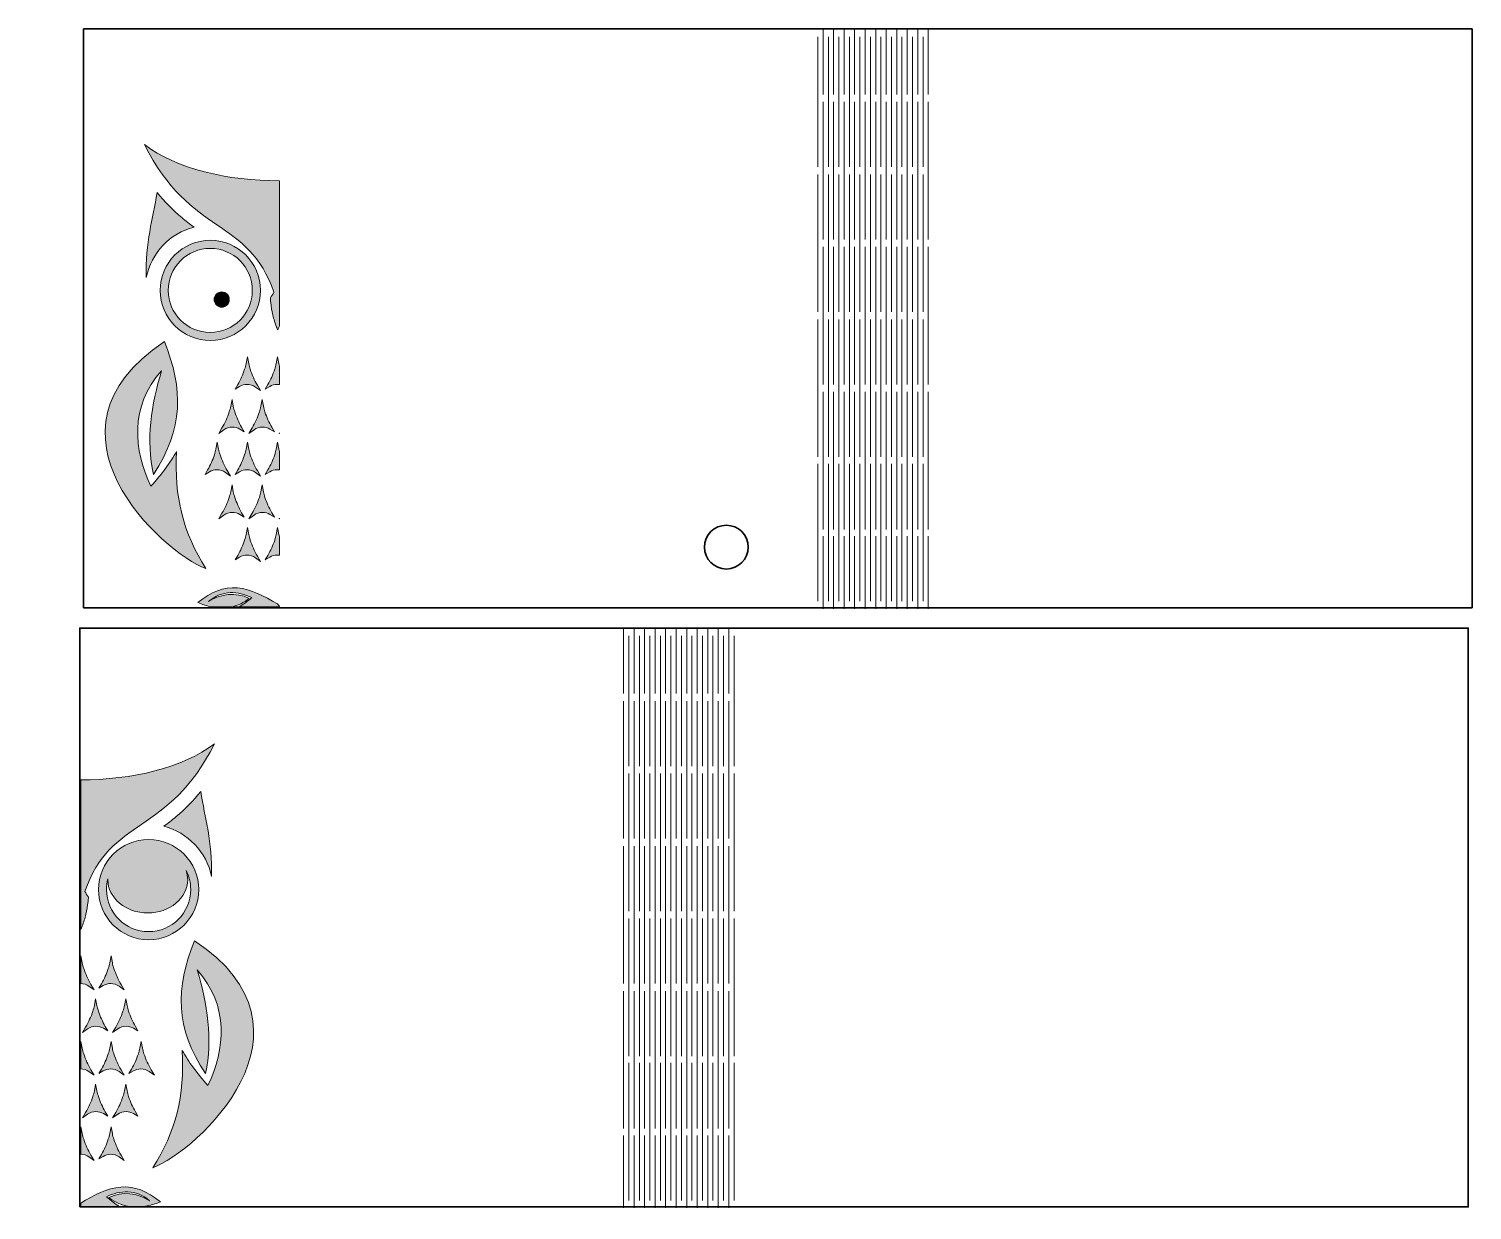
# Model space of a CAD drawing. Header units: inches. Extents: x -177 to 318, y -61 to 344.
import ezdxf

# ---------------------------------------------------------------- set-up
doc = ezdxf.new("R2010")
doc.units = ezdxf.units.IN
doc.header["$MEASUREMENT"] = 0
doc.layers.add('Layer 1', color=7, linetype='Continuous')

# ---------------------------------------------------------------- blocks, each defined once
blk = doc.blocks.new('block 2')
at = {"layer": 'Layer 1'}
h = blk.add_hatch(color=7, dxfattribs=at)
h.dxf.hatch_style = 2
edge = h.paths.add_edge_path()
edge.add_spline(control_points=[(-137.14, 303.94), (-121.51, 272.58), (-101.36, 278.8), (-92.84, 253.34), (-93.21, 252.67), (-93.61, 252.02), (-94.03, 251.39), (-94, 250.88), (-93.95, 250.37), (-93.9, 249.86), (-93.74, 248.41), (-93.51, 246.96), (-93.18, 245.54), (-92.86, 244.14), (-92.44, 242.76), (-91.91, 241.41), (-91.91, 241.41), (-91.91, 241.4), (-91.91, 241.4), (-91.91, 241.4), (-91.87, 241.28), (-91.87, 241.28), (-91.87, 241.28), (-91.86, 241.28), (-91.86, 241.28), (-91.75, 241), (-91.63, 240.72), (-91.52, 240.45), (-91.4, 240.72), (-91.29, 241), (-91.17, 241.28), (-91.17, 241.28), (-91.17, 241.28), (-91.17, 241.28), (-91.17, 241.28), (-91.12, 241.4), (-91.12, 241.4), (-91.12, 241.4), (-91.12, 241.41), (-91.12, 241.41), (-91.06, 241.58), (-91, 241.74), (-90.94, 241.91), (-90.94, 241.91), (-90.94, 291.57), (-90.94, 291.57), (-108.58, 291.48), (-126.29, 295.6), (-137.14, 303.94)], knot_values=[0, 0, 0, 0, 1, 1, 1, 2, 2, 2, 3, 3, 3, 4, 4, 4, 5, 5, 5, 6, 6, 6, 7, 7, 7, 8, 8, 8, 9, 9, 9, 10, 10, 10, 11, 11, 11, 12, 12, 12, 13, 13, 13, 14, 14, 14, 15, 15, 15, 16, 16, 16, 16], degree=3, periodic=1)
h = blk.add_hatch(color=7, dxfattribs=at)
h.dxf.hatch_style = 2
edge = h.paths.add_edge_path()
edge.add_spline(control_points=[(-120.18, 275.65), (-121.6, 276.69), (-123.01, 277.77), (-124.37, 278.92), (-127.54, 281.59), (-130.34, 284.46), (-132.85, 287.54), (-134.26, 278.53), (-136.87, 270.43), (-136.54, 258.45), (-134.84, 266.85), (-128.42, 273.54), (-120.18, 275.65)], knot_values=[0, 0, 0, 0, 1, 1, 1, 2, 2, 2, 3, 3, 3, 4, 4, 4, 4], degree=3, periodic=1)
h = blk.add_hatch(color=7, dxfattribs=at)
h.dxf.hatch_style = 2
edge = h.paths.add_edge_path()
edge.add_spline(control_points=[(-131.79, 253.98), (-131.79, 244.5), (-124.1, 236.81), (-114.62, 236.81), (-105.14, 236.81), (-97.45, 244.5), (-97.45, 253.98), (-97.45, 263.46), (-105.14, 271.15), (-114.62, 271.15), (-124.1, 271.15), (-131.79, 263.46), (-131.79, 253.98)], knot_values=[0, 0, 0, 0, 1, 1, 1, 2, 2, 2, 3, 3, 3, 4, 4, 4, 4], degree=3, periodic=1)
edge = h.paths.add_edge_path()
edge.add_spline(control_points=[(-114.62, 268.39), (-106.66, 268.39), (-100.21, 261.94), (-100.21, 253.98), (-100.21, 246.02), (-106.66, 239.57), (-114.62, 239.57), (-122.58, 239.57), (-129.03, 246.02), (-129.03, 253.98), (-129.03, 261.94), (-122.58, 268.39), (-114.62, 268.39)], knot_values=[0, 0, 0, 0, 1, 1, 1, 2, 2, 2, 3, 3, 3, 4, 4, 4, 4], degree=3, periodic=1)
h = blk.add_hatch(color=7, dxfattribs=at)
h.dxf.hatch_style = 2
edge = h.paths.add_edge_path()
edge.add_spline(control_points=[(-110.69, 248.25), (-109.25, 248.25), (-108.09, 249.42), (-108.09, 250.85), (-108.09, 252.29), (-109.25, 253.45), (-110.69, 253.45), (-112.13, 253.45), (-113.29, 252.29), (-113.29, 250.85), (-113.29, 249.42), (-112.13, 248.25), (-110.69, 248.25)], knot_values=[0, 0, 0, 0, 1, 1, 1, 2, 2, 2, 3, 3, 3, 4, 4, 4, 4], degree=3, periodic=1)
h = blk.add_hatch(color=7, dxfattribs=at)
h.dxf.hatch_style = 2
edge = h.paths.add_edge_path()
edge.add_spline(control_points=[(-126.16, 198.85), (-128.34, 194.97), (-131.26, 191.02), (-134.95, 186.9), (-140.88, 199.14), (-142.29, 214.26), (-131.31, 226.44), (-134.75, 214.9), (-136.69, 202.65), (-134.11, 190.98), (-123.65, 206.61), (-123.83, 220.21), (-130.32, 236.44), (-176.74, 205.82), (-131.09, 164.35), (-116.08, 158.67), (-123.9, 170.97), (-127.04, 183.33), (-126.16, 198.85)], knot_values=[0, 0, 0, 0, 1, 1, 1, 2, 2, 2, 3, 3, 3, 4, 4, 4, 5, 5, 5, 6, 6, 6, 6], degree=3, periodic=1)
h = blk.add_hatch(color=7, dxfattribs=at)
h.dxf.hatch_style = 2
edge = h.paths.add_edge_path()
edge.add_spline(control_points=[(-100.94, 226.97), (-101.15, 227.6), (-101.33, 228.25), (-101.45, 228.9), (-101.45, 228.9), (-101.9, 231.24), (-101.9, 231.24), (-101.9, 231.24), (-102.35, 228.91), (-102.35, 228.91), (-102.48, 228.25), (-102.65, 227.6), (-102.86, 226.97), (-103.49, 225.08), (-104.21, 223.45), (-105.2, 221.72), (-105.2, 221.72), (-106.08, 220.19), (-106.08, 220.19), (-106.08, 220.19), (-104.57, 221.1), (-104.57, 221.1), (-103.8, 221.57), (-102.91, 221.8), (-102.01, 221.8), (-100.98, 221.8), (-99.97, 221.5), (-99.13, 220.9), (-99.13, 220.9), (-97.39, 219.65), (-97.39, 219.65), (-97.39, 219.65), (-98.47, 221.5), (-98.47, 221.5), (-99.52, 223.3), (-100.28, 224.98), (-100.94, 226.97)], knot_values=[0, 0, 0, 0, 1, 1, 1, 2, 2, 2, 3, 3, 3, 4, 4, 4, 5, 5, 5, 6, 6, 6, 7, 7, 7, 8, 8, 8, 9, 9, 9, 10, 10, 10, 11, 11, 11, 12, 12, 12, 12], degree=3, periodic=1)
h = blk.add_hatch(color=7, dxfattribs=at)
h.dxf.hatch_style = 2
edge = h.paths.add_edge_path()
edge.add_spline(control_points=[(-91.58, 231.23), (-91.58, 231.23), (-92.03, 228.91), (-92.03, 228.91), (-92.16, 228.25), (-92.33, 227.6), (-92.54, 226.97), (-93.17, 225.08), (-93.89, 223.45), (-94.88, 221.72), (-94.88, 221.72), (-95.76, 220.19), (-95.76, 220.19), (-95.76, 220.19), (-94.25, 221.1), (-94.25, 221.1), (-93.48, 221.57), (-92.59, 221.8), (-91.69, 221.8), (-91.44, 221.8), (-91.19, 221.78), (-90.94, 221.74), (-90.94, 221.74), (-90.94, 228.05), (-90.94, 228.05), (-91.01, 228.34), (-91.08, 228.62), (-91.13, 228.91), (-91.13, 228.91), (-91.58, 231.23), (-91.58, 231.23)], knot_values=[0, 0, 0, 0, 1, 1, 1, 2, 2, 2, 3, 3, 3, 4, 4, 4, 5, 5, 5, 6, 6, 6, 7, 7, 7, 8, 8, 8, 9, 9, 9, 10, 10, 10, 10], degree=3, periodic=1)
h = blk.add_hatch(color=7, dxfattribs=at)
h.dxf.hatch_style = 2
edge = h.paths.add_edge_path()
edge.add_spline(control_points=[(-106.21, 212.35), (-106.42, 212.98), (-106.59, 213.63), (-106.72, 214.28), (-106.72, 214.28), (-107.17, 216.61), (-107.17, 216.61), (-107.17, 216.61), (-107.62, 214.28), (-107.62, 214.28), (-107.74, 213.63), (-107.92, 212.98), (-108.13, 212.35), (-108.79, 210.36), (-109.55, 208.68), (-110.6, 206.88), (-110.6, 206.88), (-111.68, 205.02), (-111.68, 205.02), (-111.68, 205.02), (-109.94, 206.27), (-109.94, 206.27), (-109.1, 206.87), (-108.09, 207.18), (-107.06, 207.18), (-106.16, 207.18), (-105.27, 206.94), (-104.5, 206.48), (-104.5, 206.48), (-102.99, 205.57), (-102.99, 205.57), (-102.99, 205.57), (-103.87, 207.1), (-103.87, 207.1), (-104.86, 208.82), (-105.58, 210.45), (-106.21, 212.35)], knot_values=[0, 0, 0, 0, 1, 1, 1, 2, 2, 2, 3, 3, 3, 4, 4, 4, 5, 5, 5, 6, 6, 6, 7, 7, 7, 8, 8, 8, 9, 9, 9, 10, 10, 10, 11, 11, 11, 12, 12, 12, 12], degree=3, periodic=1)
h = blk.add_hatch(color=7, dxfattribs=at)
h.dxf.hatch_style = 2
edge = h.paths.add_edge_path()
edge.add_spline(control_points=[(-100.28, 206.88), (-100.28, 206.88), (-101.36, 205.02), (-101.36, 205.02), (-101.36, 205.02), (-99.62, 206.28), (-99.62, 206.28), (-98.78, 206.87), (-97.77, 207.18), (-96.74, 207.18), (-95.84, 207.18), (-94.95, 206.94), (-94.18, 206.48), (-94.18, 206.48), (-92.67, 205.57), (-92.67, 205.57), (-92.67, 205.57), (-93.55, 207.1), (-93.55, 207.1), (-94.54, 208.82), (-95.26, 210.45), (-95.89, 212.35), (-96.1, 212.98), (-96.27, 213.63), (-96.4, 214.28), (-96.4, 214.28), (-96.85, 216.62), (-96.85, 216.62), (-96.85, 216.62), (-97.3, 214.28), (-97.3, 214.28), (-97.42, 213.63), (-97.6, 212.98), (-97.81, 212.35), (-98.47, 210.36), (-99.23, 208.68), (-100.28, 206.88)], knot_values=[0, 0, 0, 0, 1, 1, 1, 2, 2, 2, 3, 3, 3, 4, 4, 4, 5, 5, 5, 6, 6, 6, 7, 7, 7, 8, 8, 8, 9, 9, 9, 10, 10, 10, 11, 11, 11, 12, 12, 12, 12], degree=3, periodic=1)
h = blk.add_hatch(color=7, dxfattribs=at)
h.dxf.hatch_style = 2
h.paths.add_polyline_path([(-90.94, 205.09), (-90.94, 205.19), (-91.04, 205.02)])
h = blk.add_hatch(color=7, dxfattribs=at)
h.dxf.hatch_style = 2
edge = h.paths.add_edge_path()
edge.add_spline(control_points=[(-107.72, 190.4), (-107.72, 190.4), (-108.79, 192.25), (-108.79, 192.25), (-109.84, 194.05), (-110.6, 195.73), (-111.26, 197.72), (-111.47, 198.36), (-111.65, 199), (-111.77, 199.66), (-111.77, 199.66), (-112.22, 201.99), (-112.22, 201.99), (-112.22, 201.99), (-112.67, 199.66), (-112.67, 199.66), (-112.8, 199), (-112.97, 198.36), (-113.18, 197.72), (-113.81, 195.83), (-114.53, 194.2), (-115.52, 192.47), (-115.52, 192.47), (-116.4, 190.95), (-116.4, 190.95), (-116.4, 190.95), (-114.89, 191.85), (-114.89, 191.85), (-114.12, 192.32), (-113.23, 192.55), (-112.33, 192.55), (-111.31, 192.55), (-110.29, 192.25), (-109.45, 191.65), (-109.45, 191.65), (-107.72, 190.4), (-107.72, 190.4)], knot_values=[0, 0, 0, 0, 1, 1, 1, 2, 2, 2, 3, 3, 3, 4, 4, 4, 5, 5, 5, 6, 6, 6, 7, 7, 7, 8, 8, 8, 9, 9, 9, 10, 10, 10, 11, 11, 11, 12, 12, 12, 12], degree=3, periodic=1)
h = blk.add_hatch(color=7, dxfattribs=at)
h.dxf.hatch_style = 2
edge = h.paths.add_edge_path()
edge.add_spline(control_points=[(-106.08, 190.94), (-106.08, 190.94), (-104.57, 191.85), (-104.57, 191.85), (-103.8, 192.32), (-102.91, 192.55), (-102.01, 192.55), (-100.98, 192.55), (-99.97, 192.25), (-99.13, 191.65), (-99.13, 191.65), (-97.39, 190.4), (-97.39, 190.4), (-97.39, 190.4), (-98.47, 192.25), (-98.47, 192.25), (-99.52, 194.05), (-100.28, 195.73), (-100.94, 197.72), (-101.15, 198.36), (-101.33, 199), (-101.45, 199.66), (-101.45, 199.66), (-101.9, 201.99), (-101.9, 201.99), (-101.9, 201.99), (-102.35, 199.66), (-102.35, 199.66), (-102.48, 199), (-102.65, 198.36), (-102.86, 197.72), (-103.49, 195.83), (-104.21, 194.2), (-105.2, 192.47), (-105.2, 192.47), (-106.08, 190.94), (-106.08, 190.94)], knot_values=[0, 0, 0, 0, 1, 1, 1, 2, 2, 2, 3, 3, 3, 4, 4, 4, 5, 5, 5, 6, 6, 6, 7, 7, 7, 8, 8, 8, 9, 9, 9, 10, 10, 10, 11, 11, 11, 12, 12, 12, 12], degree=3, periodic=1)
h = blk.add_hatch(color=7, dxfattribs=at)
h.dxf.hatch_style = 2
edge = h.paths.add_edge_path()
edge.add_spline(control_points=[(-91.58, 201.99), (-91.58, 201.99), (-92.03, 199.66), (-92.03, 199.66), (-92.16, 199), (-92.33, 198.36), (-92.54, 197.72), (-93.17, 195.83), (-93.89, 194.2), (-94.88, 192.47), (-94.88, 192.47), (-95.76, 190.94), (-95.76, 190.94), (-95.76, 190.94), (-94.25, 191.85), (-94.25, 191.85), (-93.48, 192.32), (-92.59, 192.55), (-91.69, 192.55), (-91.44, 192.55), (-91.19, 192.53), (-90.94, 192.5), (-90.94, 192.5), (-90.94, 198.81), (-90.94, 198.81), (-91.01, 199.09), (-91.08, 199.37), (-91.13, 199.66), (-91.13, 199.66), (-91.58, 201.99), (-91.58, 201.99)], knot_values=[0, 0, 0, 0, 1, 1, 1, 2, 2, 2, 3, 3, 3, 4, 4, 4, 5, 5, 5, 6, 6, 6, 7, 7, 7, 8, 8, 8, 9, 9, 9, 10, 10, 10, 10], degree=3, periodic=1)
h = blk.add_hatch(color=7, dxfattribs=at)
h.dxf.hatch_style = 2
edge = h.paths.add_edge_path()
edge.add_spline(control_points=[(-102.99, 176.32), (-102.99, 176.32), (-103.87, 177.85), (-103.87, 177.85), (-104.86, 179.58), (-105.58, 181.2), (-106.21, 183.1), (-106.42, 183.73), (-106.59, 184.38), (-106.72, 185.03), (-106.72, 185.03), (-107.17, 187.36), (-107.17, 187.36), (-107.17, 187.36), (-107.62, 185.03), (-107.62, 185.03), (-107.74, 184.38), (-107.92, 183.73), (-108.13, 183.1), (-108.79, 181.11), (-109.55, 179.43), (-110.6, 177.63), (-110.6, 177.63), (-111.68, 175.78), (-111.68, 175.78), (-111.68, 175.78), (-109.94, 177.03), (-109.94, 177.03), (-109.1, 177.63), (-108.09, 177.93), (-107.06, 177.93), (-106.16, 177.93), (-105.27, 177.7), (-104.5, 177.23), (-104.5, 177.23), (-102.99, 176.32), (-102.99, 176.32)], knot_values=[0, 0, 0, 0, 1, 1, 1, 2, 2, 2, 3, 3, 3, 4, 4, 4, 5, 5, 5, 6, 6, 6, 7, 7, 7, 8, 8, 8, 9, 9, 9, 10, 10, 10, 11, 11, 11, 12, 12, 12, 12], degree=3, periodic=1)
h = blk.add_hatch(color=7, dxfattribs=at)
h.dxf.hatch_style = 2
edge = h.paths.add_edge_path()
edge.add_spline(control_points=[(-96.4, 185.03), (-96.4, 185.03), (-96.85, 187.37), (-96.85, 187.37), (-96.85, 187.37), (-97.3, 185.03), (-97.3, 185.03), (-97.42, 184.38), (-97.6, 183.73), (-97.81, 183.1), (-98.47, 181.11), (-99.23, 179.43), (-100.28, 177.63), (-100.28, 177.63), (-101.36, 175.78), (-101.36, 175.78), (-101.36, 175.78), (-99.62, 177.03), (-99.62, 177.03), (-98.78, 177.63), (-97.77, 177.93), (-96.74, 177.93), (-95.84, 177.93), (-94.95, 177.7), (-94.18, 177.23), (-94.18, 177.23), (-92.67, 176.32), (-92.67, 176.32), (-92.67, 176.32), (-93.55, 177.85), (-93.55, 177.85), (-94.54, 179.58), (-95.26, 181.2), (-95.89, 183.1), (-96.1, 183.73), (-96.27, 184.38), (-96.4, 185.03)], knot_values=[0, 0, 0, 0, 1, 1, 1, 2, 2, 2, 3, 3, 3, 4, 4, 4, 5, 5, 5, 6, 6, 6, 7, 7, 7, 8, 8, 8, 9, 9, 9, 10, 10, 10, 11, 11, 11, 12, 12, 12, 12], degree=3, periodic=1)
h = blk.add_hatch(color=7, dxfattribs=at)
h.dxf.hatch_style = 2
h.paths.add_polyline_path([(-90.94, 175.85), (-90.94, 175.94), (-91.04, 175.78)])
h = blk.add_hatch(color=7, dxfattribs=at)
h.dxf.hatch_style = 2
edge = h.paths.add_edge_path()
edge.add_spline(control_points=[(-100.94, 168.47), (-101.15, 169.11), (-101.33, 169.75), (-101.45, 170.41), (-101.45, 170.41), (-101.9, 172.74), (-101.9, 172.74), (-101.9, 172.74), (-102.35, 170.41), (-102.35, 170.41), (-102.48, 169.75), (-102.65, 169.11), (-102.86, 168.47), (-103.49, 166.58), (-104.21, 164.95), (-105.2, 163.23), (-105.2, 163.23), (-106.08, 161.7), (-106.08, 161.7), (-106.08, 161.7), (-104.57, 162.61), (-104.57, 162.61), (-103.8, 163.07), (-102.91, 163.3), (-102.01, 163.3), (-100.98, 163.3), (-99.97, 163), (-99.13, 162.4), (-99.13, 162.4), (-97.39, 161.15), (-97.39, 161.15), (-97.39, 161.15), (-98.47, 163), (-98.47, 163), (-99.52, 164.81), (-100.28, 166.48), (-100.94, 168.47)], knot_values=[0, 0, 0, 0, 1, 1, 1, 2, 2, 2, 3, 3, 3, 4, 4, 4, 5, 5, 5, 6, 6, 6, 7, 7, 7, 8, 8, 8, 9, 9, 9, 10, 10, 10, 11, 11, 11, 12, 12, 12, 12], degree=3, periodic=1)
h = blk.add_hatch(color=7, dxfattribs=at)
h.dxf.hatch_style = 2
edge = h.paths.add_edge_path()
edge.add_spline(control_points=[(-91.58, 172.74), (-91.58, 172.74), (-92.03, 170.41), (-92.03, 170.41), (-92.16, 169.75), (-92.33, 169.11), (-92.54, 168.47), (-93.17, 166.58), (-93.89, 164.95), (-94.88, 163.23), (-94.88, 163.23), (-95.76, 161.7), (-95.76, 161.7), (-95.76, 161.7), (-94.25, 162.61), (-94.25, 162.61), (-93.48, 163.07), (-92.59, 163.3), (-91.69, 163.3), (-91.44, 163.3), (-91.19, 163.28), (-90.94, 163.25), (-90.94, 163.25), (-90.94, 169.56), (-90.94, 169.56), (-91.01, 169.84), (-91.08, 170.12), (-91.13, 170.41), (-91.13, 170.41), (-91.58, 172.74), (-91.58, 172.74)], knot_values=[0, 0, 0, 0, 1, 1, 1, 2, 2, 2, 3, 3, 3, 4, 4, 4, 5, 5, 5, 6, 6, 6, 7, 7, 7, 8, 8, 8, 9, 9, 9, 10, 10, 10, 10], degree=3, periodic=1)
h = blk.add_hatch(color=7, dxfattribs=at)
h.dxf.hatch_style = 2
edge = h.paths.add_edge_path()
edge.add_spline(control_points=[(-91.06, 145.98), (-91.36, 146.3), (-91.05, 146.07), (-91.63, 146.6), (-96.07, 149.25), (-100.67, 151.73), (-105.32, 152.09), (-110.18, 152.45), (-114.25, 150.74), (-118.91, 147.03), (-117.31, 146.39), (-115.7, 145.89), (-114.11, 145.58), (-114.11, 145.58), (-107.25, 145.58), (-107.25, 145.58), (-105.19, 146.04), (-103.18, 146.97), (-101.26, 148.49), (-105.91, 150.73), (-111.16, 150.02), (-115.17, 147.4), (-110.62, 151.5), (-104.97, 150.97), (-100.4, 148.76), (-101.88, 147.43), (-103.3, 146.38), (-104.69, 145.58), (-104.69, 145.58), (-90.94, 145.58), (-90.94, 145.58), (-90.94, 145.58), (-91.06, 145.98), (-91.06, 145.98)], knot_values=[0, 0, 0, 0, 1, 1, 1, 2, 2, 2, 3, 3, 3, 4, 4, 4, 5, 5, 5, 6, 6, 6, 7, 7, 7, 8, 8, 8, 9, 9, 9, 10, 10, 10, 11, 11, 11, 11], degree=3, periodic=1)
h = blk.add_hatch(color=7, dxfattribs=at)
h.dxf.hatch_style = 2
edge = h.paths.add_edge_path()
edge.add_spline(control_points=[(-107.25, 145.58), (-107.25, 145.58), (-114.11, 145.58), (-114.11, 145.58), (-111.79, 145.12), (-109.49, 145.07), (-107.25, 145.58)], knot_values=[0, 0, 0, 0, 1, 1, 1, 2, 2, 2, 2], degree=3, periodic=1)
at = {"layer": 'Layer 1', "lineweight": 0}
for points in [[(-90.94, 205.09), (-90.94, 205.19), (-91.04, 205.02), (-90.94, 205.09)], [(-90.94, 175.85), (-90.94, 175.94), (-91.04, 175.78), (-90.94, 175.85)]]:
    blk.add_lwpolyline(points, dxfattribs=at)
for points, knots in [([(-137.14, 303.94), (-121.51, 272.58), (-101.36, 278.8), (-92.84, 253.34), (-93.21, 252.67), (-93.61, 252.02), (-94.03, 251.39), (-94, 250.88), (-93.95, 250.37), (-93.9, 249.86), (-93.74, 248.41), (-93.51, 246.96), (-93.18, 245.54), (-92.86, 244.14), (-92.44, 242.76), (-91.91, 241.41), (-91.91, 241.41), (-91.91, 241.4), (-91.91, 241.4), (-91.91, 241.4), (-91.87, 241.28), (-91.87, 241.28), (-91.87, 241.28), (-91.86, 241.28), (-91.86, 241.28), (-91.75, 241), (-91.63, 240.72), (-91.52, 240.45), (-91.4, 240.72), (-91.29, 241), (-91.17, 241.28), (-91.17, 241.28), (-91.17, 241.28), (-91.17, 241.28), (-91.17, 241.28), (-91.12, 241.4), (-91.12, 241.4), (-91.12, 241.4), (-91.12, 241.41), (-91.12, 241.41), (-91.06, 241.58), (-91, 241.74), (-90.94, 241.91), (-90.94, 241.91), (-90.94, 291.57), (-90.94, 291.57), (-108.58, 291.48), (-126.29, 295.6), (-137.14, 303.94)], [0, 0, 0, 0, 1, 1, 1, 2, 2, 2, 3, 3, 3, 4, 4, 4, 5, 5, 5, 6, 6, 6, 7, 7, 7, 8, 8, 8, 9, 9, 9, 10, 10, 10, 11, 11, 11, 12, 12, 12, 13, 13, 13, 14, 14, 14, 15, 15, 15, 16, 16, 16, 16]), ([(-132.85, 287.54), (-130.34, 284.46), (-127.54, 281.59), (-124.37, 278.92), (-123.01, 277.77), (-121.6, 276.69), (-120.18, 275.65), (-128.42, 273.54), (-134.84, 266.85), (-136.54, 258.45), (-136.87, 270.43), (-134.26, 278.53), (-132.85, 287.54)], [0, 0, 0, 0, 1, 1, 1, 2, 2, 2, 3, 3, 3, 4, 4, 4, 4]), ([(-120.18, 275.65), (-121.6, 276.69), (-123.01, 277.77), (-124.37, 278.92), (-127.54, 281.59), (-130.34, 284.46), (-132.85, 287.54), (-134.26, 278.53), (-136.87, 270.43), (-136.54, 258.45), (-134.84, 266.85), (-128.42, 273.54), (-120.18, 275.65)], [0, 0, 0, 0, 1, 1, 1, 2, 2, 2, 3, 3, 3, 4, 4, 4, 4]), ([(-97.45, 253.98), (-97.45, 244.5), (-105.14, 236.81), (-114.62, 236.81), (-124.1, 236.81), (-131.79, 244.5), (-131.79, 253.98), (-131.79, 263.46), (-124.1, 271.15), (-114.62, 271.15), (-105.14, 271.15), (-97.45, 263.46), (-97.45, 253.98)], [0, 0, 0, 0, 1, 1, 1, 2, 2, 2, 3, 3, 3, 4, 4, 4, 4]), ([(-131.79, 253.98), (-131.79, 244.5), (-124.1, 236.81), (-114.62, 236.81), (-105.14, 236.81), (-97.45, 244.5), (-97.45, 253.98), (-97.45, 263.46), (-105.14, 271.15), (-114.62, 271.15), (-124.1, 271.15), (-131.79, 263.46), (-131.79, 253.98)], [0, 0, 0, 0, 1, 1, 1, 2, 2, 2, 3, 3, 3, 4, 4, 4, 4]), ([(-114.62, 239.57), (-106.66, 239.57), (-100.21, 246.02), (-100.21, 253.98), (-100.21, 261.94), (-106.66, 268.39), (-114.62, 268.39), (-122.58, 268.39), (-129.03, 261.94), (-129.03, 253.98), (-129.03, 246.02), (-122.58, 239.57), (-114.62, 239.57)], [0, 0, 0, 0, 1, 1, 1, 2, 2, 2, 3, 3, 3, 4, 4, 4, 4]), ([(-114.62, 268.39), (-106.66, 268.39), (-100.21, 261.94), (-100.21, 253.98), (-100.21, 246.02), (-106.66, 239.57), (-114.62, 239.57), (-122.58, 239.57), (-129.03, 246.02), (-129.03, 253.98), (-129.03, 261.94), (-122.58, 268.39), (-114.62, 268.39)], [0, 0, 0, 0, 1, 1, 1, 2, 2, 2, 3, 3, 3, 4, 4, 4, 4]), ([(-110.69, 253.45), (-109.25, 253.45), (-108.09, 252.29), (-108.09, 250.85), (-108.09, 249.42), (-109.25, 248.25), (-110.69, 248.25), (-112.13, 248.25), (-113.29, 249.42), (-113.29, 250.85), (-113.29, 252.29), (-112.13, 253.45), (-110.69, 253.45)], [0, 0, 0, 0, 1, 1, 1, 2, 2, 2, 3, 3, 3, 4, 4, 4, 4]), ([(-110.69, 248.25), (-109.25, 248.25), (-108.09, 249.42), (-108.09, 250.85), (-108.09, 252.29), (-109.25, 253.45), (-110.69, 253.45), (-112.13, 253.45), (-113.29, 252.29), (-113.29, 250.85), (-113.29, 249.42), (-112.13, 248.25), (-110.69, 248.25)], [0, 0, 0, 0, 1, 1, 1, 2, 2, 2, 3, 3, 3, 4, 4, 4, 4]), ([(-130.32, 236.44), (-123.83, 220.21), (-123.65, 206.61), (-134.11, 190.98), (-136.69, 202.65), (-134.75, 214.9), (-131.31, 226.44), (-142.29, 214.26), (-140.88, 199.14), (-134.95, 186.9), (-131.26, 191.02), (-128.34, 194.97), (-126.16, 198.85), (-127.04, 183.33), (-123.9, 170.97), (-116.08, 158.67), (-131.09, 164.35), (-176.74, 205.82), (-130.32, 236.44)], [0, 0, 0, 0, 1, 1, 1, 2, 2, 2, 3, 3, 3, 4, 4, 4, 5, 5, 5, 6, 6, 6, 6]), ([(-126.16, 198.85), (-128.34, 194.97), (-131.26, 191.02), (-134.95, 186.9), (-140.88, 199.14), (-142.29, 214.26), (-131.31, 226.44), (-134.75, 214.9), (-136.69, 202.65), (-134.11, 190.98), (-123.65, 206.61), (-123.83, 220.21), (-130.32, 236.44), (-176.74, 205.82), (-131.09, 164.35), (-116.08, 158.67), (-123.9, 170.97), (-127.04, 183.33), (-126.16, 198.85)], [0, 0, 0, 0, 1, 1, 1, 2, 2, 2, 3, 3, 3, 4, 4, 4, 5, 5, 5, 6, 6, 6, 6]), ([(-99.13, 220.9), (-99.97, 221.5), (-100.98, 221.8), (-102.01, 221.8), (-102.91, 221.8), (-103.8, 221.57), (-104.57, 221.1), (-104.57, 221.1), (-106.08, 220.19), (-106.08, 220.19), (-106.08, 220.19), (-105.2, 221.72), (-105.2, 221.72), (-104.21, 223.45), (-103.49, 225.08), (-102.86, 226.97), (-102.65, 227.6), (-102.48, 228.25), (-102.35, 228.91), (-102.35, 228.91), (-101.9, 231.24), (-101.9, 231.24), (-101.9, 231.24), (-101.45, 228.9), (-101.45, 228.9), (-101.33, 228.25), (-101.15, 227.6), (-100.94, 226.97), (-100.28, 224.98), (-99.52, 223.3), (-98.47, 221.5), (-98.47, 221.5), (-97.39, 219.65), (-97.39, 219.65), (-97.39, 219.65), (-99.13, 220.9), (-99.13, 220.9)], [0, 0, 0, 0, 1, 1, 1, 2, 2, 2, 3, 3, 3, 4, 4, 4, 5, 5, 5, 6, 6, 6, 7, 7, 7, 8, 8, 8, 9, 9, 9, 10, 10, 10, 11, 11, 11, 12, 12, 12, 12]), ([(-100.94, 226.97), (-101.15, 227.6), (-101.33, 228.25), (-101.45, 228.9), (-101.45, 228.9), (-101.9, 231.24), (-101.9, 231.24), (-101.9, 231.24), (-102.35, 228.91), (-102.35, 228.91), (-102.48, 228.25), (-102.65, 227.6), (-102.86, 226.97), (-103.49, 225.08), (-104.21, 223.45), (-105.2, 221.72), (-105.2, 221.72), (-106.08, 220.19), (-106.08, 220.19), (-106.08, 220.19), (-104.57, 221.1), (-104.57, 221.1), (-103.8, 221.57), (-102.91, 221.8), (-102.01, 221.8), (-100.98, 221.8), (-99.97, 221.5), (-99.13, 220.9), (-99.13, 220.9), (-97.39, 219.65), (-97.39, 219.65), (-97.39, 219.65), (-98.47, 221.5), (-98.47, 221.5), (-99.52, 223.3), (-100.28, 224.98), (-100.94, 226.97)], [0, 0, 0, 0, 1, 1, 1, 2, 2, 2, 3, 3, 3, 4, 4, 4, 5, 5, 5, 6, 6, 6, 7, 7, 7, 8, 8, 8, 9, 9, 9, 10, 10, 10, 11, 11, 11, 12, 12, 12, 12]), ([(-91.58, 231.23), (-91.58, 231.23), (-92.03, 228.91), (-92.03, 228.91), (-92.16, 228.25), (-92.33, 227.6), (-92.54, 226.97), (-93.17, 225.08), (-93.89, 223.45), (-94.88, 221.72), (-94.88, 221.72), (-95.76, 220.19), (-95.76, 220.19), (-95.76, 220.19), (-94.25, 221.1), (-94.25, 221.1), (-93.48, 221.57), (-92.59, 221.8), (-91.69, 221.8), (-91.44, 221.8), (-91.19, 221.78), (-90.94, 221.74), (-90.94, 221.74), (-90.94, 228.05), (-90.94, 228.05), (-91.01, 228.34), (-91.08, 228.62), (-91.13, 228.91), (-91.13, 228.91), (-91.58, 231.23), (-91.58, 231.23)], [0, 0, 0, 0, 1, 1, 1, 2, 2, 2, 3, 3, 3, 4, 4, 4, 5, 5, 5, 6, 6, 6, 7, 7, 7, 8, 8, 8, 9, 9, 9, 10, 10, 10, 10]), ([(-104.5, 206.48), (-105.27, 206.94), (-106.16, 207.18), (-107.06, 207.18), (-108.09, 207.18), (-109.1, 206.87), (-109.94, 206.27), (-109.94, 206.27), (-111.68, 205.02), (-111.68, 205.02), (-111.68, 205.02), (-110.6, 206.88), (-110.6, 206.88), (-109.55, 208.68), (-108.79, 210.36), (-108.13, 212.35), (-107.92, 212.98), (-107.74, 213.63), (-107.62, 214.28), (-107.62, 214.28), (-107.17, 216.61), (-107.17, 216.61), (-107.17, 216.61), (-106.72, 214.28), (-106.72, 214.28), (-106.59, 213.63), (-106.42, 212.98), (-106.21, 212.35), (-105.58, 210.45), (-104.86, 208.82), (-103.87, 207.1), (-103.87, 207.1), (-102.99, 205.57), (-102.99, 205.57), (-102.99, 205.57), (-104.5, 206.48), (-104.5, 206.48)], [0, 0, 0, 0, 1, 1, 1, 2, 2, 2, 3, 3, 3, 4, 4, 4, 5, 5, 5, 6, 6, 6, 7, 7, 7, 8, 8, 8, 9, 9, 9, 10, 10, 10, 11, 11, 11, 12, 12, 12, 12]), ([(-106.21, 212.35), (-106.42, 212.98), (-106.59, 213.63), (-106.72, 214.28), (-106.72, 214.28), (-107.17, 216.61), (-107.17, 216.61), (-107.17, 216.61), (-107.62, 214.28), (-107.62, 214.28), (-107.74, 213.63), (-107.92, 212.98), (-108.13, 212.35), (-108.79, 210.36), (-109.55, 208.68), (-110.6, 206.88), (-110.6, 206.88), (-111.68, 205.02), (-111.68, 205.02), (-111.68, 205.02), (-109.94, 206.27), (-109.94, 206.27), (-109.1, 206.87), (-108.09, 207.18), (-107.06, 207.18), (-106.16, 207.18), (-105.27, 206.94), (-104.5, 206.48), (-104.5, 206.48), (-102.99, 205.57), (-102.99, 205.57), (-102.99, 205.57), (-103.87, 207.1), (-103.87, 207.1), (-104.86, 208.82), (-105.58, 210.45), (-106.21, 212.35)], [0, 0, 0, 0, 1, 1, 1, 2, 2, 2, 3, 3, 3, 4, 4, 4, 5, 5, 5, 6, 6, 6, 7, 7, 7, 8, 8, 8, 9, 9, 9, 10, 10, 10, 11, 11, 11, 12, 12, 12, 12]), ([(-96.85, 216.62), (-96.85, 216.62), (-96.4, 214.28), (-96.4, 214.28), (-96.27, 213.63), (-96.1, 212.98), (-95.89, 212.35), (-95.26, 210.45), (-94.54, 208.82), (-93.55, 207.1), (-93.55, 207.1), (-92.67, 205.57), (-92.67, 205.57), (-92.67, 205.57), (-94.18, 206.48), (-94.18, 206.48), (-94.95, 206.94), (-95.84, 207.18), (-96.74, 207.18), (-97.77, 207.18), (-98.78, 206.87), (-99.62, 206.28), (-99.62, 206.28), (-101.36, 205.02), (-101.36, 205.02), (-101.36, 205.02), (-100.28, 206.88), (-100.28, 206.88), (-99.23, 208.68), (-98.47, 210.36), (-97.81, 212.35), (-97.6, 212.98), (-97.42, 213.63), (-97.3, 214.28), (-97.3, 214.28), (-96.85, 216.62), (-96.85, 216.62)], [0, 0, 0, 0, 1, 1, 1, 2, 2, 2, 3, 3, 3, 4, 4, 4, 5, 5, 5, 6, 6, 6, 7, 7, 7, 8, 8, 8, 9, 9, 9, 10, 10, 10, 11, 11, 11, 12, 12, 12, 12]), ([(-100.28, 206.88), (-100.28, 206.88), (-101.36, 205.02), (-101.36, 205.02), (-101.36, 205.02), (-99.62, 206.28), (-99.62, 206.28), (-98.78, 206.87), (-97.77, 207.18), (-96.74, 207.18), (-95.84, 207.18), (-94.95, 206.94), (-94.18, 206.48), (-94.18, 206.48), (-92.67, 205.57), (-92.67, 205.57), (-92.67, 205.57), (-93.55, 207.1), (-93.55, 207.1), (-94.54, 208.82), (-95.26, 210.45), (-95.89, 212.35), (-96.1, 212.98), (-96.27, 213.63), (-96.4, 214.28), (-96.4, 214.28), (-96.85, 216.62), (-96.85, 216.62), (-96.85, 216.62), (-97.3, 214.28), (-97.3, 214.28), (-97.42, 213.63), (-97.6, 212.98), (-97.81, 212.35), (-98.47, 210.36), (-99.23, 208.68), (-100.28, 206.88)], [0, 0, 0, 0, 1, 1, 1, 2, 2, 2, 3, 3, 3, 4, 4, 4, 5, 5, 5, 6, 6, 6, 7, 7, 7, 8, 8, 8, 9, 9, 9, 10, 10, 10, 11, 11, 11, 12, 12, 12, 12]), ([(-114.89, 191.85), (-114.89, 191.85), (-116.4, 190.95), (-116.4, 190.95), (-116.4, 190.95), (-115.52, 192.47), (-115.52, 192.47), (-114.53, 194.2), (-113.81, 195.83), (-113.18, 197.72), (-112.97, 198.36), (-112.8, 199), (-112.67, 199.66), (-112.67, 199.66), (-112.22, 201.99), (-112.22, 201.99), (-112.22, 201.99), (-111.77, 199.66), (-111.77, 199.66), (-111.65, 199), (-111.47, 198.36), (-111.26, 197.72), (-110.6, 195.73), (-109.84, 194.05), (-108.79, 192.25), (-108.79, 192.25), (-107.72, 190.4), (-107.72, 190.4), (-107.72, 190.4), (-109.45, 191.65), (-109.45, 191.65), (-110.29, 192.25), (-111.31, 192.55), (-112.33, 192.55), (-113.23, 192.55), (-114.12, 192.32), (-114.89, 191.85)], [0, 0, 0, 0, 1, 1, 1, 2, 2, 2, 3, 3, 3, 4, 4, 4, 5, 5, 5, 6, 6, 6, 7, 7, 7, 8, 8, 8, 9, 9, 9, 10, 10, 10, 11, 11, 11, 12, 12, 12, 12]), ([(-107.72, 190.4), (-107.72, 190.4), (-108.79, 192.25), (-108.79, 192.25), (-109.84, 194.05), (-110.6, 195.73), (-111.26, 197.72), (-111.47, 198.36), (-111.65, 199), (-111.77, 199.66), (-111.77, 199.66), (-112.22, 201.99), (-112.22, 201.99), (-112.22, 201.99), (-112.67, 199.66), (-112.67, 199.66), (-112.8, 199), (-112.97, 198.36), (-113.18, 197.72), (-113.81, 195.83), (-114.53, 194.2), (-115.52, 192.47), (-115.52, 192.47), (-116.4, 190.95), (-116.4, 190.95), (-116.4, 190.95), (-114.89, 191.85), (-114.89, 191.85), (-114.12, 192.32), (-113.23, 192.55), (-112.33, 192.55), (-111.31, 192.55), (-110.29, 192.25), (-109.45, 191.65), (-109.45, 191.65), (-107.72, 190.4), (-107.72, 190.4)], [0, 0, 0, 0, 1, 1, 1, 2, 2, 2, 3, 3, 3, 4, 4, 4, 5, 5, 5, 6, 6, 6, 7, 7, 7, 8, 8, 8, 9, 9, 9, 10, 10, 10, 11, 11, 11, 12, 12, 12, 12]), ([(-102.86, 197.72), (-102.65, 198.36), (-102.48, 199), (-102.35, 199.66), (-102.35, 199.66), (-101.9, 201.99), (-101.9, 201.99), (-101.9, 201.99), (-101.45, 199.66), (-101.45, 199.66), (-101.33, 199), (-101.15, 198.36), (-100.94, 197.72), (-100.28, 195.73), (-99.52, 194.05), (-98.47, 192.25), (-98.47, 192.25), (-97.39, 190.4), (-97.39, 190.4), (-97.39, 190.4), (-99.13, 191.65), (-99.13, 191.65), (-99.97, 192.25), (-100.98, 192.55), (-102.01, 192.55), (-102.91, 192.55), (-103.8, 192.32), (-104.57, 191.85), (-104.57, 191.85), (-106.08, 190.94), (-106.08, 190.94), (-106.08, 190.94), (-105.2, 192.47), (-105.2, 192.47), (-104.21, 194.2), (-103.49, 195.83), (-102.86, 197.72)], [0, 0, 0, 0, 1, 1, 1, 2, 2, 2, 3, 3, 3, 4, 4, 4, 5, 5, 5, 6, 6, 6, 7, 7, 7, 8, 8, 8, 9, 9, 9, 10, 10, 10, 11, 11, 11, 12, 12, 12, 12]), ([(-106.08, 190.94), (-106.08, 190.94), (-104.57, 191.85), (-104.57, 191.85), (-103.8, 192.32), (-102.91, 192.55), (-102.01, 192.55), (-100.98, 192.55), (-99.97, 192.25), (-99.13, 191.65), (-99.13, 191.65), (-97.39, 190.4), (-97.39, 190.4), (-97.39, 190.4), (-98.47, 192.25), (-98.47, 192.25), (-99.52, 194.05), (-100.28, 195.73), (-100.94, 197.72), (-101.15, 198.36), (-101.33, 199), (-101.45, 199.66), (-101.45, 199.66), (-101.9, 201.99), (-101.9, 201.99), (-101.9, 201.99), (-102.35, 199.66), (-102.35, 199.66), (-102.48, 199), (-102.65, 198.36), (-102.86, 197.72), (-103.49, 195.83), (-104.21, 194.2), (-105.2, 192.47), (-105.2, 192.47), (-106.08, 190.94), (-106.08, 190.94)], [0, 0, 0, 0, 1, 1, 1, 2, 2, 2, 3, 3, 3, 4, 4, 4, 5, 5, 5, 6, 6, 6, 7, 7, 7, 8, 8, 8, 9, 9, 9, 10, 10, 10, 11, 11, 11, 12, 12, 12, 12]), ([(-91.58, 201.99), (-91.58, 201.99), (-92.03, 199.66), (-92.03, 199.66), (-92.16, 199), (-92.33, 198.36), (-92.54, 197.72), (-93.17, 195.83), (-93.89, 194.2), (-94.88, 192.47), (-94.88, 192.47), (-95.76, 190.94), (-95.76, 190.94), (-95.76, 190.94), (-94.25, 191.85), (-94.25, 191.85), (-93.48, 192.32), (-92.59, 192.55), (-91.69, 192.55), (-91.44, 192.55), (-91.19, 192.53), (-90.94, 192.5), (-90.94, 192.5), (-90.94, 198.81), (-90.94, 198.81), (-91.01, 199.09), (-91.08, 199.37), (-91.13, 199.66), (-91.13, 199.66), (-91.58, 201.99), (-91.58, 201.99)], [0, 0, 0, 0, 1, 1, 1, 2, 2, 2, 3, 3, 3, 4, 4, 4, 5, 5, 5, 6, 6, 6, 7, 7, 7, 8, 8, 8, 9, 9, 9, 10, 10, 10, 10]), ([(-107.06, 177.93), (-108.09, 177.93), (-109.1, 177.63), (-109.94, 177.03), (-109.94, 177.03), (-111.68, 175.78), (-111.68, 175.78), (-111.68, 175.78), (-110.6, 177.63), (-110.6, 177.63), (-109.55, 179.43), (-108.79, 181.11), (-108.13, 183.1), (-107.92, 183.73), (-107.74, 184.38), (-107.62, 185.03), (-107.62, 185.03), (-107.17, 187.36), (-107.17, 187.36), (-107.17, 187.36), (-106.72, 185.03), (-106.72, 185.03), (-106.59, 184.38), (-106.42, 183.73), (-106.21, 183.1), (-105.58, 181.2), (-104.86, 179.58), (-103.87, 177.85), (-103.87, 177.85), (-102.99, 176.32), (-102.99, 176.32), (-102.99, 176.32), (-104.5, 177.23), (-104.5, 177.23), (-105.27, 177.7), (-106.16, 177.93), (-107.06, 177.93)], [0, 0, 0, 0, 1, 1, 1, 2, 2, 2, 3, 3, 3, 4, 4, 4, 5, 5, 5, 6, 6, 6, 7, 7, 7, 8, 8, 8, 9, 9, 9, 10, 10, 10, 11, 11, 11, 12, 12, 12, 12]), ([(-102.99, 176.32), (-102.99, 176.32), (-103.87, 177.85), (-103.87, 177.85), (-104.86, 179.58), (-105.58, 181.2), (-106.21, 183.1), (-106.42, 183.73), (-106.59, 184.38), (-106.72, 185.03), (-106.72, 185.03), (-107.17, 187.36), (-107.17, 187.36), (-107.17, 187.36), (-107.62, 185.03), (-107.62, 185.03), (-107.74, 184.38), (-107.92, 183.73), (-108.13, 183.1), (-108.79, 181.11), (-109.55, 179.43), (-110.6, 177.63), (-110.6, 177.63), (-111.68, 175.78), (-111.68, 175.78), (-111.68, 175.78), (-109.94, 177.03), (-109.94, 177.03), (-109.1, 177.63), (-108.09, 177.93), (-107.06, 177.93), (-106.16, 177.93), (-105.27, 177.7), (-104.5, 177.23), (-104.5, 177.23), (-102.99, 176.32), (-102.99, 176.32)], [0, 0, 0, 0, 1, 1, 1, 2, 2, 2, 3, 3, 3, 4, 4, 4, 5, 5, 5, 6, 6, 6, 7, 7, 7, 8, 8, 8, 9, 9, 9, 10, 10, 10, 11, 11, 11, 12, 12, 12, 12]), ([(-93.55, 177.85), (-93.55, 177.85), (-92.67, 176.32), (-92.67, 176.32), (-92.67, 176.32), (-94.18, 177.23), (-94.18, 177.23), (-94.95, 177.7), (-95.84, 177.93), (-96.74, 177.93), (-97.77, 177.93), (-98.78, 177.63), (-99.62, 177.03), (-99.62, 177.03), (-101.36, 175.78), (-101.36, 175.78), (-101.36, 175.78), (-100.28, 177.63), (-100.28, 177.63), (-99.23, 179.43), (-98.47, 181.11), (-97.81, 183.1), (-97.6, 183.73), (-97.42, 184.38), (-97.3, 185.03), (-97.3, 185.03), (-96.85, 187.37), (-96.85, 187.37), (-96.85, 187.37), (-96.4, 185.03), (-96.4, 185.03), (-96.27, 184.38), (-96.1, 183.73), (-95.89, 183.1), (-95.26, 181.2), (-94.54, 179.58), (-93.55, 177.85)], [0, 0, 0, 0, 1, 1, 1, 2, 2, 2, 3, 3, 3, 4, 4, 4, 5, 5, 5, 6, 6, 6, 7, 7, 7, 8, 8, 8, 9, 9, 9, 10, 10, 10, 11, 11, 11, 12, 12, 12, 12]), ([(-96.4, 185.03), (-96.4, 185.03), (-96.85, 187.37), (-96.85, 187.37), (-96.85, 187.37), (-97.3, 185.03), (-97.3, 185.03), (-97.42, 184.38), (-97.6, 183.73), (-97.81, 183.1), (-98.47, 181.11), (-99.23, 179.43), (-100.28, 177.63), (-100.28, 177.63), (-101.36, 175.78), (-101.36, 175.78), (-101.36, 175.78), (-99.62, 177.03), (-99.62, 177.03), (-98.78, 177.63), (-97.77, 177.93), (-96.74, 177.93), (-95.84, 177.93), (-94.95, 177.7), (-94.18, 177.23), (-94.18, 177.23), (-92.67, 176.32), (-92.67, 176.32), (-92.67, 176.32), (-93.55, 177.85), (-93.55, 177.85), (-94.54, 179.58), (-95.26, 181.2), (-95.89, 183.1), (-96.1, 183.73), (-96.27, 184.38), (-96.4, 185.03)], [0, 0, 0, 0, 1, 1, 1, 2, 2, 2, 3, 3, 3, 4, 4, 4, 5, 5, 5, 6, 6, 6, 7, 7, 7, 8, 8, 8, 9, 9, 9, 10, 10, 10, 11, 11, 11, 12, 12, 12, 12]), ([(-99.13, 162.4), (-99.97, 163), (-100.98, 163.3), (-102.01, 163.3), (-102.91, 163.3), (-103.8, 163.07), (-104.57, 162.61), (-104.57, 162.61), (-106.08, 161.7), (-106.08, 161.7), (-106.08, 161.7), (-105.2, 163.23), (-105.2, 163.23), (-104.21, 164.95), (-103.49, 166.58), (-102.86, 168.47), (-102.65, 169.11), (-102.48, 169.75), (-102.35, 170.41), (-102.35, 170.41), (-101.9, 172.74), (-101.9, 172.74), (-101.9, 172.74), (-101.45, 170.41), (-101.45, 170.41), (-101.33, 169.75), (-101.15, 169.11), (-100.94, 168.47), (-100.28, 166.48), (-99.52, 164.81), (-98.47, 163), (-98.47, 163), (-97.39, 161.15), (-97.39, 161.15), (-97.39, 161.15), (-99.13, 162.4), (-99.13, 162.4)], [0, 0, 0, 0, 1, 1, 1, 2, 2, 2, 3, 3, 3, 4, 4, 4, 5, 5, 5, 6, 6, 6, 7, 7, 7, 8, 8, 8, 9, 9, 9, 10, 10, 10, 11, 11, 11, 12, 12, 12, 12]), ([(-100.94, 168.47), (-101.15, 169.11), (-101.33, 169.75), (-101.45, 170.41), (-101.45, 170.41), (-101.9, 172.74), (-101.9, 172.74), (-101.9, 172.74), (-102.35, 170.41), (-102.35, 170.41), (-102.48, 169.75), (-102.65, 169.11), (-102.86, 168.47), (-103.49, 166.58), (-104.21, 164.95), (-105.2, 163.23), (-105.2, 163.23), (-106.08, 161.7), (-106.08, 161.7), (-106.08, 161.7), (-104.57, 162.61), (-104.57, 162.61), (-103.8, 163.07), (-102.91, 163.3), (-102.01, 163.3), (-100.98, 163.3), (-99.97, 163), (-99.13, 162.4), (-99.13, 162.4), (-97.39, 161.15), (-97.39, 161.15), (-97.39, 161.15), (-98.47, 163), (-98.47, 163), (-99.52, 164.81), (-100.28, 166.48), (-100.94, 168.47)], [0, 0, 0, 0, 1, 1, 1, 2, 2, 2, 3, 3, 3, 4, 4, 4, 5, 5, 5, 6, 6, 6, 7, 7, 7, 8, 8, 8, 9, 9, 9, 10, 10, 10, 11, 11, 11, 12, 12, 12, 12]), ([(-91.58, 172.74), (-91.58, 172.74), (-92.03, 170.41), (-92.03, 170.41), (-92.16, 169.75), (-92.33, 169.11), (-92.54, 168.47), (-93.17, 166.58), (-93.89, 164.95), (-94.88, 163.23), (-94.88, 163.23), (-95.76, 161.7), (-95.76, 161.7), (-95.76, 161.7), (-94.25, 162.61), (-94.25, 162.61), (-93.48, 163.07), (-92.59, 163.3), (-91.69, 163.3), (-91.44, 163.3), (-91.19, 163.28), (-90.94, 163.25), (-90.94, 163.25), (-90.94, 169.56), (-90.94, 169.56), (-91.01, 169.84), (-91.08, 170.12), (-91.13, 170.41), (-91.13, 170.41), (-91.58, 172.74), (-91.58, 172.74)], [0, 0, 0, 0, 1, 1, 1, 2, 2, 2, 3, 3, 3, 4, 4, 4, 5, 5, 5, 6, 6, 6, 7, 7, 7, 8, 8, 8, 9, 9, 9, 10, 10, 10, 10]), ([(-91.06, 145.98), (-91.36, 146.3), (-91.05, 146.07), (-91.63, 146.6), (-96.07, 149.25), (-100.67, 151.73), (-105.32, 152.09), (-110.18, 152.45), (-114.25, 150.74), (-118.91, 147.03), (-117.31, 146.39), (-115.7, 145.89), (-114.11, 145.58), (-114.11, 145.58), (-107.25, 145.58), (-107.25, 145.58), (-105.19, 146.04), (-103.18, 146.97), (-101.26, 148.49), (-105.91, 150.73), (-111.16, 150.02), (-115.17, 147.4), (-110.62, 151.5), (-104.97, 150.97), (-100.4, 148.76), (-101.88, 147.43), (-103.3, 146.38), (-104.69, 145.58), (-104.69, 145.58), (-90.94, 145.58), (-90.94, 145.58), (-90.94, 145.58), (-91.06, 145.98), (-91.06, 145.98)], [0, 0, 0, 0, 1, 1, 1, 2, 2, 2, 3, 3, 3, 4, 4, 4, 5, 5, 5, 6, 6, 6, 7, 7, 7, 8, 8, 8, 9, 9, 9, 10, 10, 10, 11, 11, 11, 11]), ([(-115.17, 147.4), (-111.16, 150.02), (-105.91, 150.73), (-101.26, 148.49), (-103.18, 146.97), (-105.19, 146.04), (-107.25, 145.58), (-107.25, 145.58), (-104.69, 145.58), (-104.69, 145.58), (-103.3, 146.38), (-101.88, 147.43), (-100.4, 148.76), (-104.97, 150.97), (-110.62, 151.5), (-115.17, 147.4)], [0, 0, 0, 0, 1, 1, 1, 2, 2, 2, 3, 3, 3, 4, 4, 4, 5, 5, 5, 5]), ([(-107.25, 145.58), (-107.25, 145.58), (-114.11, 145.58), (-114.11, 145.58), (-111.79, 145.12), (-109.49, 145.07), (-107.25, 145.58)], [0, 0, 0, 0, 1, 1, 1, 2, 2, 2, 2])]:
    blk.add_open_spline(points, degree=3, knots=knots, dxfattribs=at)
blk = doc.blocks.new('block 3')
at = {"layer": 'Layer 1'}
h = blk.add_hatch(color=250, dxfattribs=at)
h.dxf.hatch_style = 2
edge = h.paths.add_edge_path()
edge.add_spline(control_points=[(-113.21, 98.69), (-128.85, 67.32), (-149.01, 73.55), (-157.53, 48.06), (-157.16, 47.4), (-156.76, 46.76), (-156.34, 46.14), (-156.38, 45.63), (-156.42, 45.12), (-156.48, 44.61), (-156.63, 43.16), (-156.87, 41.71), (-157.2, 40.29), (-157.52, 38.89), (-157.94, 37.51), (-158.46, 36.16), (-158.46, 36.16), (-158.46, 36.15), (-158.46, 36.15), (-158.46, 36.15), (-158.51, 36.03), (-158.51, 36.03), (-158.51, 36.03), (-158.51, 36.03), (-158.51, 36.03), (-158.63, 35.74), (-158.74, 35.47), (-158.86, 35.19), (-158.89, 35.28), (-158.93, 35.37), (-158.97, 35.46), (-158.97, 35.46), (-158.97, 86.31), (-158.97, 86.31), (-141.47, 86.29), (-123.97, 90.42), (-113.21, 98.69)], knot_values=[0, 0, 0, 0, 1, 1, 1, 2, 2, 2, 3, 3, 3, 4, 4, 4, 5, 5, 5, 6, 6, 6, 7, 7, 7, 8, 8, 8, 9, 9, 9, 10, 10, 10, 11, 11, 11, 12, 12, 12, 12], degree=3, periodic=1)
h = blk.add_hatch(color=250, dxfattribs=at)
h.dxf.hatch_style = 2
edge = h.paths.add_edge_path()
edge.add_spline(control_points=[(-117.88, 82.29), (-116.47, 73.27), (-113.86, 65.18), (-114.19, 53.2), (-115.89, 61.6), (-122.3, 68.29), (-130.55, 70.4), (-129.13, 71.44), (-127.72, 72.51), (-126.36, 73.67), (-123.19, 76.34), (-120.39, 79.21), (-117.88, 82.29)], knot_values=[0, 0, 0, 0, 1, 1, 1, 2, 2, 2, 3, 3, 3, 4, 4, 4, 4], degree=3, periodic=1)
h = blk.add_hatch(color=250, dxfattribs=at)
h.dxf.hatch_style = 2
edge = h.paths.add_edge_path()
edge.add_spline(control_points=[(-152.91, 48.73), (-152.91, 39.25), (-145.22, 31.56), (-135.73, 31.56), (-126.25, 31.56), (-118.57, 39.25), (-118.57, 48.73), (-118.57, 58.21), (-126.25, 65.9), (-135.73, 65.9), (-145.22, 65.9), (-152.91, 58.21), (-152.91, 48.73)], knot_values=[0, 0, 0, 0, 1, 1, 1, 2, 2, 2, 3, 3, 3, 4, 4, 4, 4], degree=3, periodic=1)
edge = h.paths.add_edge_path()
edge.add_spline(control_points=[(-150.15, 48.73), (-150.15, 49.99), (-149.98, 51.22), (-149.68, 52.39), (-149.68, 52.29), (-149.69, 52.2), (-149.69, 52.11), (-149.69, 45.82), (-143.57, 40.72), (-136.02, 40.72), (-128.47, 40.72), (-122.35, 45.82), (-122.35, 52.11), (-122.35, 53.2), (-122.54, 54.26), (-122.89, 55.26), (-121.89, 53.3), (-121.32, 51.08), (-121.32, 48.73), (-121.32, 40.77), (-127.78, 34.32), (-135.73, 34.32), (-143.69, 34.32), (-150.15, 40.77), (-150.15, 48.73)], knot_values=[0, 0, 0, 0, 1, 1, 1, 2, 2, 2, 3, 3, 3, 4, 4, 4, 5, 5, 5, 6, 6, 6, 7, 7, 7, 8, 8, 8, 8], degree=3, periodic=1)
h = blk.add_hatch(color=250, dxfattribs=at)
h.dxf.hatch_style = 2
edge = h.paths.add_edge_path()
edge.add_spline(control_points=[(-124.21, -6.4), (-122.03, -10.28), (-119.12, -14.23), (-115.42, -18.35), (-109.49, -6.11), (-108.09, 9.01), (-119.07, 21.19), (-115.62, 9.65), (-113.68, -2.6), (-116.27, -14.27), (-126.72, 1.36), (-126.55, 14.96), (-120.06, 31.19), (-73.63, 0.56), (-119.28, -40.9), (-134.29, -46.58), (-126.48, -34.28), (-123.34, -21.92), (-124.21, -6.4)], knot_values=[0, 0, 0, 0, 1, 1, 1, 2, 2, 2, 3, 3, 3, 4, 4, 4, 5, 5, 5, 6, 6, 6, 6], degree=3, periodic=1)
h = blk.add_hatch(color=250, dxfattribs=at)
h.dxf.hatch_style = 2
edge = h.paths.add_edge_path()
edge.add_spline(control_points=[(-158.47, 23.65), (-158.35, 23), (-158.17, 22.35), (-157.96, 21.72), (-157.3, 19.73), (-156.54, 18.05), (-155.49, 16.25), (-155.49, 16.25), (-154.41, 14.39), (-154.41, 14.39), (-154.41, 14.39), (-156.15, 15.65), (-156.15, 15.65), (-156.97, 16.23), (-157.96, 16.53), (-158.97, 16.54), (-158.97, 16.54), (-158.97, 25.76), (-158.97, 25.76), (-158.97, 25.76), (-158.92, 25.98), (-158.92, 25.98), (-158.92, 25.98), (-158.47, 23.65), (-158.47, 23.65)], knot_values=[0, 0, 0, 0, 1, 1, 1, 2, 2, 2, 3, 3, 3, 4, 4, 4, 5, 5, 5, 6, 6, 6, 7, 7, 7, 8, 8, 8, 8], degree=3, periodic=1)
h = blk.add_hatch(color=250, dxfattribs=at)
h.dxf.hatch_style = 2
edge = h.paths.add_edge_path()
edge.add_spline(control_points=[(-148.71, 16.55), (-149.61, 16.55), (-150.5, 16.32), (-151.27, 15.85), (-151.27, 15.85), (-152.78, 14.94), (-152.78, 14.94), (-152.78, 14.94), (-151.9, 16.47), (-151.9, 16.47), (-150.91, 18.19), (-150.19, 19.82), (-149.56, 21.72), (-149.35, 22.35), (-149.18, 23), (-149.05, 23.65), (-149.05, 23.65), (-148.6, 25.98), (-148.6, 25.98), (-148.6, 25.98), (-148.15, 23.65), (-148.15, 23.65), (-148.03, 23), (-147.85, 22.35), (-147.64, 21.72), (-146.98, 19.73), (-146.22, 18.05), (-145.17, 16.25), (-145.17, 16.25), (-144.09, 14.39), (-144.09, 14.39), (-144.09, 14.39), (-145.83, 15.65), (-145.83, 15.65), (-146.67, 16.25), (-147.68, 16.55), (-148.71, 16.55)], knot_values=[0, 0, 0, 0, 1, 1, 1, 2, 2, 2, 3, 3, 3, 4, 4, 4, 5, 5, 5, 6, 6, 6, 7, 7, 7, 8, 8, 8, 9, 9, 9, 10, 10, 10, 11, 11, 11, 12, 12, 12, 12], degree=3, periodic=1)
h = blk.add_hatch(color=250, dxfattribs=at)
h.dxf.hatch_style = 2
edge = h.paths.add_edge_path()
edge.add_spline(control_points=[(-156.64, 1.02), (-156.64, 1.02), (-158.38, -0.23), (-158.38, -0.23), (-158.38, -0.23), (-157.3, 1.62), (-157.3, 1.62), (-156.25, 3.43), (-155.49, 5.1), (-154.83, 7.09), (-154.62, 7.73), (-154.44, 8.37), (-154.32, 9.03), (-154.32, 9.03), (-153.87, 11.36), (-153.87, 11.36), (-153.87, 11.36), (-153.42, 9.03), (-153.42, 9.03), (-153.29, 8.37), (-153.12, 7.73), (-152.91, 7.09), (-152.28, 5.2), (-151.56, 3.57), (-150.57, 1.85), (-150.57, 1.85), (-149.69, 0.31), (-149.69, 0.31), (-149.69, 0.31), (-151.2, 1.23), (-151.2, 1.23), (-151.97, 1.69), (-152.87, 1.92), (-153.76, 1.92), (-154.79, 1.92), (-155.8, 1.62), (-156.64, 1.02)], knot_values=[0, 0, 0, 0, 1, 1, 1, 2, 2, 2, 3, 3, 3, 4, 4, 4, 5, 5, 5, 6, 6, 6, 7, 7, 7, 8, 8, 8, 9, 9, 9, 10, 10, 10, 11, 11, 11, 12, 12, 12, 12], degree=3, periodic=1)
h = blk.add_hatch(color=250, dxfattribs=at)
h.dxf.hatch_style = 2
edge = h.paths.add_edge_path()
edge.add_spline(control_points=[(-143.55, 11.36), (-143.55, 11.36), (-143.1, 9.03), (-143.1, 9.03), (-142.97, 8.37), (-142.8, 7.73), (-142.59, 7.09), (-141.96, 5.2), (-141.24, 3.57), (-140.25, 1.85), (-140.25, 1.85), (-139.37, 0.32), (-139.37, 0.32), (-139.37, 0.32), (-140.88, 1.23), (-140.88, 1.23), (-141.65, 1.69), (-142.55, 1.92), (-143.44, 1.92), (-144.47, 1.92), (-145.48, 1.62), (-146.32, 1.02), (-146.32, 1.02), (-148.06, -0.23), (-148.06, -0.23), (-148.06, -0.23), (-146.98, 1.62), (-146.98, 1.62), (-145.93, 3.43), (-145.17, 5.1), (-144.51, 7.09), (-144.3, 7.73), (-144.12, 8.37), (-144, 9.03), (-144, 9.03), (-143.55, 11.36), (-143.55, 11.36)], knot_values=[0, 0, 0, 0, 1, 1, 1, 2, 2, 2, 3, 3, 3, 4, 4, 4, 5, 5, 5, 6, 6, 6, 7, 7, 7, 8, 8, 8, 9, 9, 9, 10, 10, 10, 11, 11, 11, 12, 12, 12, 12], degree=3, periodic=1)
h = blk.add_hatch(color=250, dxfattribs=at)
h.dxf.hatch_style = 2
edge = h.paths.add_edge_path()
edge.add_spline(control_points=[(-158.47, -5.6), (-158.35, -6.25), (-158.17, -6.9), (-157.96, -7.53), (-157.3, -9.52), (-156.54, -11.2), (-155.49, -13), (-155.49, -13), (-154.41, -14.85), (-154.41, -14.85), (-154.41, -14.85), (-156.15, -13.6), (-156.15, -13.6), (-156.97, -13.01), (-157.96, -12.72), (-158.97, -12.7), (-158.97, -12.7), (-158.97, -3.49), (-158.97, -3.49), (-158.97, -3.49), (-158.92, -3.27), (-158.92, -3.27), (-158.92, -3.27), (-158.47, -5.6), (-158.47, -5.6)], knot_values=[0, 0, 0, 0, 1, 1, 1, 2, 2, 2, 3, 3, 3, 4, 4, 4, 5, 5, 5, 6, 6, 6, 7, 7, 7, 8, 8, 8, 8], degree=3, periodic=1)
h = blk.add_hatch(color=250, dxfattribs=at)
h.dxf.hatch_style = 2
edge = h.paths.add_edge_path()
edge.add_spline(control_points=[(-148.71, -12.7), (-149.61, -12.7), (-150.5, -12.93), (-151.27, -13.4), (-151.27, -13.4), (-152.78, -14.31), (-152.78, -14.31), (-152.78, -14.31), (-151.9, -12.78), (-151.9, -12.78), (-150.91, -11.05), (-150.19, -9.42), (-149.56, -7.53), (-149.35, -6.9), (-149.18, -6.25), (-149.05, -5.6), (-149.05, -5.6), (-148.6, -3.26), (-148.6, -3.26), (-148.6, -3.26), (-148.15, -5.6), (-148.15, -5.6), (-148.03, -6.25), (-147.85, -6.9), (-147.64, -7.53), (-146.98, -9.52), (-146.22, -11.2), (-145.17, -13), (-145.17, -13), (-144.09, -14.85), (-144.09, -14.85), (-144.09, -14.85), (-145.83, -13.6), (-145.83, -13.6), (-146.67, -13), (-147.68, -12.7), (-148.71, -12.7)], knot_values=[0, 0, 0, 0, 1, 1, 1, 2, 2, 2, 3, 3, 3, 4, 4, 4, 5, 5, 5, 6, 6, 6, 7, 7, 7, 8, 8, 8, 9, 9, 9, 10, 10, 10, 11, 11, 11, 12, 12, 12, 12], degree=3, periodic=1)
h = blk.add_hatch(color=250, dxfattribs=at)
h.dxf.hatch_style = 2
edge = h.paths.add_edge_path()
edge.add_spline(control_points=[(-142.46, -14.31), (-142.46, -14.31), (-141.58, -12.78), (-141.58, -12.78), (-140.59, -11.05), (-139.87, -9.42), (-139.24, -7.53), (-139.03, -6.9), (-138.86, -6.25), (-138.73, -5.6), (-138.73, -5.6), (-138.28, -3.26), (-138.28, -3.26), (-138.28, -3.26), (-137.83, -5.6), (-137.83, -5.6), (-137.71, -6.25), (-137.53, -6.9), (-137.32, -7.53), (-136.66, -9.52), (-135.9, -11.2), (-134.85, -13), (-134.85, -13), (-133.77, -14.85), (-133.77, -14.85), (-133.77, -14.85), (-135.51, -13.6), (-135.51, -13.6), (-136.35, -13), (-137.36, -12.7), (-138.39, -12.7), (-139.29, -12.7), (-140.18, -12.93), (-140.95, -13.4), (-140.95, -13.4), (-142.46, -14.31), (-142.46, -14.31)], knot_values=[0, 0, 0, 0, 1, 1, 1, 2, 2, 2, 3, 3, 3, 4, 4, 4, 5, 5, 5, 6, 6, 6, 7, 7, 7, 8, 8, 8, 9, 9, 9, 10, 10, 10, 11, 11, 11, 12, 12, 12, 12], degree=3, periodic=1)
h = blk.add_hatch(color=250, dxfattribs=at)
h.dxf.hatch_style = 2
edge = h.paths.add_edge_path()
edge.add_spline(control_points=[(-158.38, -29.48), (-158.38, -29.48), (-157.3, -27.63), (-157.3, -27.63), (-156.25, -25.82), (-155.49, -24.15), (-154.83, -22.15), (-154.62, -21.52), (-154.44, -20.87), (-154.32, -20.22), (-154.32, -20.22), (-153.87, -17.88), (-153.87, -17.88), (-153.87, -17.88), (-153.42, -20.22), (-153.42, -20.22), (-153.29, -20.87), (-153.12, -21.52), (-152.91, -22.15), (-152.28, -24.05), (-151.56, -25.68), (-150.57, -27.4), (-150.57, -27.4), (-149.69, -28.93), (-149.69, -28.93), (-149.69, -28.93), (-151.2, -28.02), (-151.2, -28.02), (-151.97, -27.56), (-152.87, -27.32), (-153.76, -27.32), (-154.79, -27.32), (-155.8, -27.63), (-156.64, -28.23), (-156.64, -28.23), (-158.38, -29.48), (-158.38, -29.48)], knot_values=[0, 0, 0, 0, 1, 1, 1, 2, 2, 2, 3, 3, 3, 4, 4, 4, 5, 5, 5, 6, 6, 6, 7, 7, 7, 8, 8, 8, 9, 9, 9, 10, 10, 10, 11, 11, 11, 12, 12, 12, 12], degree=3, periodic=1)
h = blk.add_hatch(color=250, dxfattribs=at)
h.dxf.hatch_style = 2
edge = h.paths.add_edge_path()
edge.add_spline(control_points=[(-148.06, -29.48), (-148.06, -29.48), (-146.98, -27.63), (-146.98, -27.63), (-145.93, -25.82), (-145.17, -24.14), (-144.51, -22.15), (-144.3, -21.52), (-144.12, -20.87), (-144, -20.22), (-144, -20.22), (-143.55, -17.88), (-143.55, -17.88), (-143.55, -17.88), (-143.1, -20.22), (-143.1, -20.22), (-142.97, -20.87), (-142.8, -21.52), (-142.59, -22.15), (-141.96, -24.05), (-141.24, -25.68), (-140.25, -27.4), (-140.25, -27.4), (-139.37, -28.93), (-139.37, -28.93), (-139.37, -28.93), (-140.88, -28.02), (-140.88, -28.02), (-141.65, -27.56), (-142.55, -27.32), (-143.44, -27.32), (-144.47, -27.32), (-145.48, -27.63), (-146.32, -28.23), (-146.32, -28.23), (-148.06, -29.48), (-148.06, -29.48)], knot_values=[0, 0, 0, 0, 1, 1, 1, 2, 2, 2, 3, 3, 3, 4, 4, 4, 5, 5, 5, 6, 6, 6, 7, 7, 7, 8, 8, 8, 9, 9, 9, 10, 10, 10, 11, 11, 11, 12, 12, 12, 12], degree=3, periodic=1)
h = blk.add_hatch(color=250, dxfattribs=at)
h.dxf.hatch_style = 2
edge = h.paths.add_edge_path()
edge.add_spline(control_points=[(-158.47, -34.84), (-158.35, -35.5), (-158.17, -36.15), (-157.96, -36.78), (-157.3, -38.77), (-156.54, -40.45), (-155.49, -42.25), (-155.49, -42.25), (-154.41, -44.1), (-154.41, -44.1), (-154.41, -44.1), (-156.15, -42.85), (-156.15, -42.85), (-156.97, -42.26), (-157.96, -41.96), (-158.97, -41.95), (-158.97, -41.95), (-158.97, -32.74), (-158.97, -32.74), (-158.97, -32.74), (-158.92, -32.51), (-158.92, -32.51), (-158.92, -32.51), (-158.47, -34.84), (-158.47, -34.84)], knot_values=[0, 0, 0, 0, 1, 1, 1, 2, 2, 2, 3, 3, 3, 4, 4, 4, 5, 5, 5, 6, 6, 6, 7, 7, 7, 8, 8, 8, 8], degree=3, periodic=1)
h = blk.add_hatch(color=250, dxfattribs=at)
h.dxf.hatch_style = 2
edge = h.paths.add_edge_path()
edge.add_spline(control_points=[(-149.56, -36.78), (-149.35, -36.15), (-149.18, -35.5), (-149.05, -34.84), (-149.05, -34.84), (-148.6, -32.51), (-148.6, -32.51), (-148.6, -32.51), (-148.15, -34.84), (-148.15, -34.84), (-148.03, -35.5), (-147.85, -36.15), (-147.64, -36.78), (-146.98, -38.77), (-146.22, -40.45), (-145.17, -42.25), (-145.17, -42.25), (-144.09, -44.1), (-144.09, -44.1), (-144.09, -44.1), (-145.83, -42.85), (-145.83, -42.85), (-146.67, -42.25), (-147.68, -41.95), (-148.71, -41.95), (-149.61, -41.95), (-150.5, -42.18), (-151.27, -42.65), (-151.27, -42.65), (-152.78, -43.56), (-152.78, -43.56), (-152.78, -43.56), (-151.9, -42.03), (-151.9, -42.03), (-150.91, -40.3), (-150.19, -38.67), (-149.56, -36.78)], knot_values=[0, 0, 0, 0, 1, 1, 1, 2, 2, 2, 3, 3, 3, 4, 4, 4, 5, 5, 5, 6, 6, 6, 7, 7, 7, 8, 8, 8, 9, 9, 9, 10, 10, 10, 11, 11, 11, 12, 12, 12, 12], degree=3, periodic=1)
at = {"layer": 'Layer 1', "lineweight": 0}
for points, knots in [([(-113.21, 98.69), (-128.85, 67.32), (-149.01, 73.55), (-157.53, 48.06), (-157.16, 47.4), (-156.76, 46.76), (-156.34, 46.14), (-156.38, 45.63), (-156.42, 45.12), (-156.48, 44.61), (-156.63, 43.16), (-156.87, 41.71), (-157.2, 40.29), (-157.52, 38.89), (-157.94, 37.51), (-158.46, 36.16), (-158.46, 36.16), (-158.46, 36.15), (-158.46, 36.15), (-158.46, 36.15), (-158.51, 36.03), (-158.51, 36.03), (-158.51, 36.03), (-158.51, 36.03), (-158.51, 36.03), (-158.63, 35.74), (-158.74, 35.47), (-158.86, 35.19), (-158.89, 35.28), (-158.93, 35.37), (-158.97, 35.46), (-158.97, 35.46), (-158.97, 86.31), (-158.97, 86.31), (-141.47, 86.29), (-123.97, 90.42), (-113.21, 98.69)], [0, 0, 0, 0, 1, 1, 1, 2, 2, 2, 3, 3, 3, 4, 4, 4, 5, 5, 5, 6, 6, 6, 7, 7, 7, 8, 8, 8, 9, 9, 9, 10, 10, 10, 11, 11, 11, 12, 12, 12, 12]), ([(-117.88, 82.29), (-116.47, 73.27), (-113.86, 65.18), (-114.19, 53.2), (-115.89, 61.6), (-122.3, 68.29), (-130.55, 70.4), (-129.13, 71.44), (-127.72, 72.51), (-126.36, 73.67), (-123.19, 76.34), (-120.39, 79.21), (-117.88, 82.29)], [0, 0, 0, 0, 1, 1, 1, 2, 2, 2, 3, 3, 3, 4, 4, 4, 4]), ([(-152.91, 48.73), (-152.91, 39.25), (-145.22, 31.56), (-135.73, 31.56), (-126.25, 31.56), (-118.57, 39.25), (-118.57, 48.73), (-118.57, 58.21), (-126.25, 65.9), (-135.73, 65.9), (-145.22, 65.9), (-152.91, 58.21), (-152.91, 48.73)], [0, 0, 0, 0, 1, 1, 1, 2, 2, 2, 3, 3, 3, 4, 4, 4, 4]), ([(-150.15, 48.73), (-150.15, 49.99), (-149.98, 51.22), (-149.68, 52.39), (-149.68, 52.29), (-149.69, 52.2), (-149.69, 52.11), (-149.69, 45.82), (-143.57, 40.72), (-136.02, 40.72), (-128.47, 40.72), (-122.35, 45.82), (-122.35, 52.11), (-122.35, 53.2), (-122.54, 54.26), (-122.89, 55.26), (-121.89, 53.3), (-121.32, 51.08), (-121.32, 48.73), (-121.32, 40.77), (-127.78, 34.32), (-135.73, 34.32), (-143.69, 34.32), (-150.15, 40.77), (-150.15, 48.73)], [0, 0, 0, 0, 1, 1, 1, 2, 2, 2, 3, 3, 3, 4, 4, 4, 5, 5, 5, 6, 6, 6, 7, 7, 7, 8, 8, 8, 8]), ([(-124.21, -6.4), (-122.03, -10.28), (-119.12, -14.23), (-115.42, -18.35), (-109.49, -6.11), (-108.09, 9.01), (-119.07, 21.19), (-115.62, 9.65), (-113.68, -2.6), (-116.27, -14.27), (-126.72, 1.36), (-126.55, 14.96), (-120.06, 31.19), (-73.63, 0.56), (-119.28, -40.9), (-134.29, -46.58), (-126.48, -34.28), (-123.34, -21.92), (-124.21, -6.4)], [0, 0, 0, 0, 1, 1, 1, 2, 2, 2, 3, 3, 3, 4, 4, 4, 5, 5, 5, 6, 6, 6, 6]), ([(-158.47, 23.65), (-158.35, 23), (-158.17, 22.35), (-157.96, 21.72), (-157.3, 19.73), (-156.54, 18.05), (-155.49, 16.25), (-155.49, 16.25), (-154.41, 14.39), (-154.41, 14.39), (-154.41, 14.39), (-156.15, 15.65), (-156.15, 15.65), (-156.97, 16.23), (-157.96, 16.53), (-158.97, 16.54), (-158.97, 16.54), (-158.97, 25.76), (-158.97, 25.76), (-158.97, 25.76), (-158.92, 25.98), (-158.92, 25.98), (-158.92, 25.98), (-158.47, 23.65), (-158.47, 23.65)], [0, 0, 0, 0, 1, 1, 1, 2, 2, 2, 3, 3, 3, 4, 4, 4, 5, 5, 5, 6, 6, 6, 7, 7, 7, 8, 8, 8, 8]), ([(-148.71, 16.55), (-149.61, 16.55), (-150.5, 16.32), (-151.27, 15.85), (-151.27, 15.85), (-152.78, 14.94), (-152.78, 14.94), (-152.78, 14.94), (-151.9, 16.47), (-151.9, 16.47), (-150.91, 18.19), (-150.19, 19.82), (-149.56, 21.72), (-149.35, 22.35), (-149.18, 23), (-149.05, 23.65), (-149.05, 23.65), (-148.6, 25.98), (-148.6, 25.98), (-148.6, 25.98), (-148.15, 23.65), (-148.15, 23.65), (-148.03, 23), (-147.85, 22.35), (-147.64, 21.72), (-146.98, 19.73), (-146.22, 18.05), (-145.17, 16.25), (-145.17, 16.25), (-144.09, 14.39), (-144.09, 14.39), (-144.09, 14.39), (-145.83, 15.65), (-145.83, 15.65), (-146.67, 16.25), (-147.68, 16.55), (-148.71, 16.55)], [0, 0, 0, 0, 1, 1, 1, 2, 2, 2, 3, 3, 3, 4, 4, 4, 5, 5, 5, 6, 6, 6, 7, 7, 7, 8, 8, 8, 9, 9, 9, 10, 10, 10, 11, 11, 11, 12, 12, 12, 12]), ([(-156.64, 1.02), (-156.64, 1.02), (-158.38, -0.23), (-158.38, -0.23), (-158.38, -0.23), (-157.3, 1.62), (-157.3, 1.62), (-156.25, 3.43), (-155.49, 5.1), (-154.83, 7.09), (-154.62, 7.73), (-154.44, 8.37), (-154.32, 9.03), (-154.32, 9.03), (-153.87, 11.36), (-153.87, 11.36), (-153.87, 11.36), (-153.42, 9.03), (-153.42, 9.03), (-153.29, 8.37), (-153.12, 7.73), (-152.91, 7.09), (-152.28, 5.2), (-151.56, 3.57), (-150.57, 1.85), (-150.57, 1.85), (-149.69, 0.31), (-149.69, 0.31), (-149.69, 0.31), (-151.2, 1.23), (-151.2, 1.23), (-151.97, 1.69), (-152.87, 1.92), (-153.76, 1.92), (-154.79, 1.92), (-155.8, 1.62), (-156.64, 1.02)], [0, 0, 0, 0, 1, 1, 1, 2, 2, 2, 3, 3, 3, 4, 4, 4, 5, 5, 5, 6, 6, 6, 7, 7, 7, 8, 8, 8, 9, 9, 9, 10, 10, 10, 11, 11, 11, 12, 12, 12, 12]), ([(-143.55, 11.36), (-143.55, 11.36), (-143.1, 9.03), (-143.1, 9.03), (-142.97, 8.37), (-142.8, 7.73), (-142.59, 7.09), (-141.96, 5.2), (-141.24, 3.57), (-140.25, 1.85), (-140.25, 1.85), (-139.37, 0.32), (-139.37, 0.32), (-139.37, 0.32), (-140.88, 1.23), (-140.88, 1.23), (-141.65, 1.69), (-142.55, 1.92), (-143.44, 1.92), (-144.47, 1.92), (-145.48, 1.62), (-146.32, 1.02), (-146.32, 1.02), (-148.06, -0.23), (-148.06, -0.23), (-148.06, -0.23), (-146.98, 1.62), (-146.98, 1.62), (-145.93, 3.43), (-145.17, 5.1), (-144.51, 7.09), (-144.3, 7.73), (-144.12, 8.37), (-144, 9.03), (-144, 9.03), (-143.55, 11.36), (-143.55, 11.36)], [0, 0, 0, 0, 1, 1, 1, 2, 2, 2, 3, 3, 3, 4, 4, 4, 5, 5, 5, 6, 6, 6, 7, 7, 7, 8, 8, 8, 9, 9, 9, 10, 10, 10, 11, 11, 11, 12, 12, 12, 12]), ([(-158.47, -5.6), (-158.35, -6.25), (-158.17, -6.9), (-157.96, -7.53), (-157.3, -9.52), (-156.54, -11.2), (-155.49, -13), (-155.49, -13), (-154.41, -14.85), (-154.41, -14.85), (-154.41, -14.85), (-156.15, -13.6), (-156.15, -13.6), (-156.97, -13.01), (-157.96, -12.72), (-158.97, -12.7), (-158.97, -12.7), (-158.97, -3.49), (-158.97, -3.49), (-158.97, -3.49), (-158.92, -3.27), (-158.92, -3.27), (-158.92, -3.27), (-158.47, -5.6), (-158.47, -5.6)], [0, 0, 0, 0, 1, 1, 1, 2, 2, 2, 3, 3, 3, 4, 4, 4, 5, 5, 5, 6, 6, 6, 7, 7, 7, 8, 8, 8, 8]), ([(-148.71, -12.7), (-149.61, -12.7), (-150.5, -12.93), (-151.27, -13.4), (-151.27, -13.4), (-152.78, -14.31), (-152.78, -14.31), (-152.78, -14.31), (-151.9, -12.78), (-151.9, -12.78), (-150.91, -11.05), (-150.19, -9.42), (-149.56, -7.53), (-149.35, -6.9), (-149.18, -6.25), (-149.05, -5.6), (-149.05, -5.6), (-148.6, -3.26), (-148.6, -3.26), (-148.6, -3.26), (-148.15, -5.6), (-148.15, -5.6), (-148.03, -6.25), (-147.85, -6.9), (-147.64, -7.53), (-146.98, -9.52), (-146.22, -11.2), (-145.17, -13), (-145.17, -13), (-144.09, -14.85), (-144.09, -14.85), (-144.09, -14.85), (-145.83, -13.6), (-145.83, -13.6), (-146.67, -13), (-147.68, -12.7), (-148.71, -12.7)], [0, 0, 0, 0, 1, 1, 1, 2, 2, 2, 3, 3, 3, 4, 4, 4, 5, 5, 5, 6, 6, 6, 7, 7, 7, 8, 8, 8, 9, 9, 9, 10, 10, 10, 11, 11, 11, 12, 12, 12, 12]), ([(-142.46, -14.31), (-142.46, -14.31), (-141.58, -12.78), (-141.58, -12.78), (-140.59, -11.05), (-139.87, -9.42), (-139.24, -7.53), (-139.03, -6.9), (-138.86, -6.25), (-138.73, -5.6), (-138.73, -5.6), (-138.28, -3.26), (-138.28, -3.26), (-138.28, -3.26), (-137.83, -5.6), (-137.83, -5.6), (-137.71, -6.25), (-137.53, -6.9), (-137.32, -7.53), (-136.66, -9.52), (-135.9, -11.2), (-134.85, -13), (-134.85, -13), (-133.77, -14.85), (-133.77, -14.85), (-133.77, -14.85), (-135.51, -13.6), (-135.51, -13.6), (-136.35, -13), (-137.36, -12.7), (-138.39, -12.7), (-139.29, -12.7), (-140.18, -12.93), (-140.95, -13.4), (-140.95, -13.4), (-142.46, -14.31), (-142.46, -14.31)], [0, 0, 0, 0, 1, 1, 1, 2, 2, 2, 3, 3, 3, 4, 4, 4, 5, 5, 5, 6, 6, 6, 7, 7, 7, 8, 8, 8, 9, 9, 9, 10, 10, 10, 11, 11, 11, 12, 12, 12, 12]), ([(-158.38, -29.48), (-158.38, -29.48), (-157.3, -27.63), (-157.3, -27.63), (-156.25, -25.82), (-155.49, -24.15), (-154.83, -22.15), (-154.62, -21.52), (-154.44, -20.87), (-154.32, -20.22), (-154.32, -20.22), (-153.87, -17.88), (-153.87, -17.88), (-153.87, -17.88), (-153.42, -20.22), (-153.42, -20.22), (-153.29, -20.87), (-153.12, -21.52), (-152.91, -22.15), (-152.28, -24.05), (-151.56, -25.68), (-150.57, -27.4), (-150.57, -27.4), (-149.69, -28.93), (-149.69, -28.93), (-149.69, -28.93), (-151.2, -28.02), (-151.2, -28.02), (-151.97, -27.56), (-152.87, -27.32), (-153.76, -27.32), (-154.79, -27.32), (-155.8, -27.63), (-156.64, -28.23), (-156.64, -28.23), (-158.38, -29.48), (-158.38, -29.48)], [0, 0, 0, 0, 1, 1, 1, 2, 2, 2, 3, 3, 3, 4, 4, 4, 5, 5, 5, 6, 6, 6, 7, 7, 7, 8, 8, 8, 9, 9, 9, 10, 10, 10, 11, 11, 11, 12, 12, 12, 12]), ([(-148.06, -29.48), (-148.06, -29.48), (-146.98, -27.63), (-146.98, -27.63), (-145.93, -25.82), (-145.17, -24.14), (-144.51, -22.15), (-144.3, -21.52), (-144.12, -20.87), (-144, -20.22), (-144, -20.22), (-143.55, -17.88), (-143.55, -17.88), (-143.55, -17.88), (-143.1, -20.22), (-143.1, -20.22), (-142.97, -20.87), (-142.8, -21.52), (-142.59, -22.15), (-141.96, -24.05), (-141.24, -25.68), (-140.25, -27.4), (-140.25, -27.4), (-139.37, -28.93), (-139.37, -28.93), (-139.37, -28.93), (-140.88, -28.02), (-140.88, -28.02), (-141.65, -27.56), (-142.55, -27.32), (-143.44, -27.32), (-144.47, -27.32), (-145.48, -27.63), (-146.32, -28.23), (-146.32, -28.23), (-148.06, -29.48), (-148.06, -29.48)], [0, 0, 0, 0, 1, 1, 1, 2, 2, 2, 3, 3, 3, 4, 4, 4, 5, 5, 5, 6, 6, 6, 7, 7, 7, 8, 8, 8, 9, 9, 9, 10, 10, 10, 11, 11, 11, 12, 12, 12, 12]), ([(-158.47, -34.84), (-158.35, -35.5), (-158.17, -36.15), (-157.96, -36.78), (-157.3, -38.77), (-156.54, -40.45), (-155.49, -42.25), (-155.49, -42.25), (-154.41, -44.1), (-154.41, -44.1), (-154.41, -44.1), (-156.15, -42.85), (-156.15, -42.85), (-156.97, -42.26), (-157.96, -41.96), (-158.97, -41.95), (-158.97, -41.95), (-158.97, -32.74), (-158.97, -32.74), (-158.97, -32.74), (-158.92, -32.51), (-158.92, -32.51), (-158.92, -32.51), (-158.47, -34.84), (-158.47, -34.84)], [0, 0, 0, 0, 1, 1, 1, 2, 2, 2, 3, 3, 3, 4, 4, 4, 5, 5, 5, 6, 6, 6, 7, 7, 7, 8, 8, 8, 8]), ([(-149.56, -36.78), (-149.35, -36.15), (-149.18, -35.5), (-149.05, -34.84), (-149.05, -34.84), (-148.6, -32.51), (-148.6, -32.51), (-148.6, -32.51), (-148.15, -34.84), (-148.15, -34.84), (-148.03, -35.5), (-147.85, -36.15), (-147.64, -36.78), (-146.98, -38.77), (-146.22, -40.45), (-145.17, -42.25), (-145.17, -42.25), (-144.09, -44.1), (-144.09, -44.1), (-144.09, -44.1), (-145.83, -42.85), (-145.83, -42.85), (-146.67, -42.25), (-147.68, -41.95), (-148.71, -41.95), (-149.61, -41.95), (-150.5, -42.18), (-151.27, -42.65), (-151.27, -42.65), (-152.78, -43.56), (-152.78, -43.56), (-152.78, -43.56), (-151.9, -42.03), (-151.9, -42.03), (-150.91, -40.3), (-150.19, -38.67), (-149.56, -36.78)], [0, 0, 0, 0, 1, 1, 1, 2, 2, 2, 3, 3, 3, 4, 4, 4, 5, 5, 5, 6, 6, 6, 7, 7, 7, 8, 8, 8, 9, 9, 9, 10, 10, 10, 11, 11, 11, 12, 12, 12, 12])]:
    blk.add_open_spline(points, degree=3, knots=knots, dxfattribs=at)

msp = doc.modelspace()

# ---------------------------------------------------------------- hatches: boundary and pattern name
at = {"layer": 'Layer 1'}
h = msp.add_hatch(color=250, dxfattribs=at)
h.dxf.hatch_style = 2
edge = h.paths.add_edge_path()
edge.add_spline(control_points=[(-158.97, -58.66), (-154.52, -56), (-149.92, -53.52), (-145.27, -53.17), (-140.41, -52.8), (-136.35, -54.52), (-131.68, -58.23), (-137.75, -60.65), (-143.88, -61.08), (-149.33, -56.76), (-144.68, -54.52), (-139.43, -55.23), (-135.42, -57.86), (-139.97, -53.75), (-145.62, -54.28), (-150.19, -56.49), (-148.65, -57.87), (-147.18, -58.96), (-145.73, -59.78), (-145.73, -59.78), (-146.7, -59.78), (-146.7, -59.78), (-146.7, -59.78), (-149.13, -59.78), (-149.13, -59.78), (-149.13, -59.78), (-158.98, -59.78), (-158.98, -59.78), (-158.98, -59.78), (-158.97, -58.66), (-158.97, -58.66)], knot_values=[0, 0, 0, 0, 1, 1, 1, 2, 2, 2, 3, 3, 3, 4, 4, 4, 5, 5, 5, 6, 6, 6, 7, 7, 7, 8, 8, 8, 9, 9, 9, 10, 10, 10, 10], degree=3, periodic=1)

# ---------------------------------------------------------------- linework, layer by layer
at = {"layer": 'Layer 1', "color": 250, "lineweight": 35}
for points in [[(317.55, 145.29), (-157.99, 145.29), (-157.99, 343.59), (317.55, 343.59), (317.55, 145.29)], [(-159.32, -59.96), (316.23, -59.96), (316.23, 138.34), (-159.32, 138.34), (-159.32, -59.96)]]:
    msp.add_lwpolyline(points, dxfattribs=at)
at = {"layer": 'Layer 1', "color": 7, "lineweight": 20}
for points in [[(95.28, 343.41), (95.28, 321.12)], [(98.88, 343.41), (98.88, 321.12)], [(102.48, 343.41), (102.48, 321.12)], [(106.08, 343.41), (106.08, 321.12)], [(109.68, 343.41), (109.68, 321.12)], [(113.29, 343.41), (113.29, 321.12)], [(116.89, 343.41), (116.89, 321.12)], [(120.49, 343.41), (120.49, 321.12)], [(124.09, 343.41), (124.09, 321.12)], [(127.69, 343.41), (127.69, 321.12)], [(131.29, 343.41), (131.29, 321.12)], [(93.48, 296.28), (93.48, 340.87)], [(97.08, 296.28), (97.08, 340.87)], [(100.68, 296.28), (100.68, 340.87)], [(104.28, 296.28), (104.28, 340.87)], [(104.69, 336.87), (104.69, 336.87)], [(107.88, 296.28), (107.88, 340.87)], [(111.48, 296.28), (111.48, 340.87)], [(115.09, 296.28), (115.09, 340.87)], [(118.69, 296.28), (118.69, 340.87)], [(122.29, 296.28), (122.29, 340.87)], [(125.89, 296.28), (125.89, 340.87)], [(129.49, 296.28), (129.49, 340.87)], [(95.28, 318.58), (95.28, 271.45)], [(98.88, 318.58), (98.88, 271.45)], [(102.48, 318.58), (102.48, 271.45)], [(106.08, 318.58), (106.08, 271.45)], [(109.68, 318.58), (109.68, 271.45)], [(113.29, 318.58), (113.29, 271.45)], [(116.89, 318.58), (116.89, 271.45)], [(120.49, 318.58), (120.49, 271.45)], [(124.09, 318.58), (124.09, 271.45)], [(127.69, 318.58), (127.69, 271.45)], [(131.29, 318.58), (131.29, 271.45)], [(93.48, 246.61), (93.48, 293.74)], [(97.08, 246.61), (97.08, 293.74)], [(100.68, 246.61), (100.68, 293.74)], [(104.28, 246.61), (104.28, 293.74)], [(107.88, 246.61), (107.88, 293.74)], [(111.48, 246.61), (111.48, 293.74)], [(115.09, 246.61), (115.09, 293.74)], [(118.69, 246.61), (118.69, 293.74)], [(122.29, 246.61), (122.29, 293.74)], [(125.89, 246.61), (125.89, 293.74)], [(129.49, 246.61), (129.49, 293.74)], [(95.28, 268.91), (95.28, 221.77)], [(98.88, 268.91), (98.88, 221.77)], [(102.48, 268.91), (102.48, 221.77)], [(106.08, 268.91), (106.08, 221.77)], [(109.68, 268.91), (109.68, 221.77)], [(113.29, 268.91), (113.29, 221.77)], [(116.89, 268.91), (116.89, 221.77)], [(120.49, 268.91), (120.49, 221.77)], [(124.09, 268.91), (124.09, 221.77)], [(127.69, 268.91), (127.69, 221.77)], [(131.29, 268.91), (131.29, 221.77)], [(93.48, 196.94), (93.48, 244.07)], [(97.08, 196.94), (97.08, 244.07)], [(100.68, 196.94), (100.68, 244.07)], [(104.28, 196.94), (104.28, 244.07)], [(107.88, 196.94), (107.88, 244.07)], [(111.48, 196.94), (111.48, 244.07)], [(115.09, 196.94), (115.09, 244.07)], [(118.69, 196.94), (118.69, 244.07)], [(122.29, 196.94), (122.29, 244.07)], [(125.89, 196.94), (125.89, 244.07)], [(129.49, 196.94), (129.49, 244.07)], [(95.28, 219.23), (95.28, 172.1)], [(98.88, 219.23), (98.88, 172.1)], [(102.48, 219.23), (102.48, 172.1)], [(106.08, 219.23), (106.08, 172.1)], [(109.68, 219.23), (109.68, 172.1)], [(113.29, 219.23), (113.29, 172.1)], [(116.89, 219.23), (116.89, 172.1)], [(120.49, 219.23), (120.49, 172.1)], [(124.09, 219.23), (124.09, 172.1)], [(127.69, 219.23), (127.69, 172.1)], [(131.29, 219.23), (131.29, 172.1)], [(93.48, 147.48), (93.48, 194.61)], [(97.08, 147.48), (97.08, 194.61)], [(100.68, 147.48), (100.68, 194.61)], [(104.28, 147.48), (104.28, 194.61)], [(107.88, 147.48), (107.88, 194.61)], [(111.48, 147.48), (111.48, 194.61)], [(115.09, 147.48), (115.09, 194.61)], [(118.69, 147.48), (118.69, 194.61)], [(122.29, 147.48), (122.29, 194.61)], [(125.89, 147.48), (125.89, 194.61)], [(129.49, 147.48), (129.49, 194.61)], [(95.28, 169.77), (95.28, 144.94)], [(98.88, 169.77), (98.88, 144.94)], [(102.48, 169.77), (102.48, 144.94)], [(106.08, 169.77), (106.08, 144.94)], [(109.68, 169.77), (109.68, 144.94)], [(113.29, 169.77), (113.29, 144.94)], [(116.89, 169.77), (116.89, 144.94)], [(120.49, 169.77), (120.49, 144.94)], [(124.09, 169.77), (124.09, 144.94)], [(127.69, 169.77), (127.69, 144.94)], [(131.29, 169.77), (131.29, 144.94)], [(26.94, 138.16), (26.94, 115.87)], [(28.74, 91.03), (28.74, 135.62)], [(30.54, 138.16), (30.54, 115.87)], [(32.34, 91.03), (32.34, 135.62)], [(34.14, 138.16), (34.14, 115.87)], [(35.95, 91.03), (35.95, 135.62)], [(37.75, 138.16), (37.75, 115.87)], [(39.55, 91.03), (39.55, 135.62)], [(41.35, 138.16), (41.35, 115.87)], [(43.15, 91.03), (43.15, 135.62)], [(44.95, 138.16), (44.95, 115.87)], [(46.75, 91.03), (46.75, 135.62)], [(48.55, 138.16), (48.55, 115.87)], [(50.35, 91.03), (50.35, 135.62)], [(52.15, 138.16), (52.15, 115.87)], [(53.95, 91.03), (53.95, 135.62)], [(55.75, 138.16), (55.75, 115.87)], [(57.56, 91.03), (57.56, 135.62)], [(59.36, 138.16), (59.36, 115.87)], [(61.16, 91.03), (61.16, 135.62)], [(62.96, 138.16), (62.96, 115.87)], [(64.76, 91.03), (64.76, 135.62)], [(53.55, 131.62), (53.55, 131.62)], [(26.94, 113.33), (26.94, 66.19)], [(30.54, 113.33), (30.54, 66.19)], [(34.14, 113.33), (34.14, 66.19)], [(37.75, 113.33), (37.75, 66.19)], [(41.35, 113.33), (41.35, 66.19)], [(44.95, 113.33), (44.95, 66.19)], [(48.55, 113.33), (48.55, 66.19)], [(52.15, 113.33), (52.15, 66.19)], [(55.75, 113.33), (55.75, 66.19)], [(59.36, 113.33), (59.36, 66.19)], [(62.96, 113.33), (62.96, 66.19)], [(28.74, 41.36), (28.74, 88.49)], [(32.34, 41.36), (32.34, 88.49)], [(35.95, 41.36), (35.95, 88.49)], [(39.55, 41.36), (39.55, 88.49)], [(43.15, 41.36), (43.15, 88.49)], [(46.75, 41.36), (46.75, 88.49)], [(50.35, 41.36), (50.35, 88.49)], [(53.95, 41.36), (53.95, 88.49)], [(57.56, 41.36), (57.56, 88.49)], [(61.16, 41.36), (61.16, 88.49)], [(64.76, 41.36), (64.76, 88.49)], [(26.94, 63.65), (26.94, 16.52)], [(30.54, 63.65), (30.54, 16.52)], [(34.14, 63.65), (34.14, 16.52)], [(37.75, 63.65), (37.75, 16.52)], [(41.35, 63.65), (41.35, 16.52)], [(44.95, 63.65), (44.95, 16.52)], [(48.55, 63.65), (48.55, 16.52)], [(52.15, 63.65), (52.15, 16.52)], [(55.75, 63.65), (55.75, 16.52)], [(59.36, 63.65), (59.36, 16.52)], [(62.96, 63.65), (62.96, 16.52)], [(28.74, -8.31), (28.74, 38.82)], [(32.34, -8.31), (32.34, 38.82)], [(35.95, -8.31), (35.95, 38.82)], [(39.55, -8.31), (39.55, 38.82)], [(43.15, -8.31), (43.15, 38.82)], [(46.75, -8.31), (46.75, 38.82)], [(50.35, -8.31), (50.35, 38.82)], [(53.95, -8.31), (53.95, 38.82)], [(57.56, -8.31), (57.56, 38.82)], [(61.16, -8.31), (61.16, 38.82)], [(64.76, -8.31), (64.76, 38.82)], [(26.94, 13.98), (26.94, -33.15)], [(30.54, 13.98), (30.54, -33.15)], [(34.14, 13.98), (34.14, -33.15)], [(37.75, 13.98), (37.75, -33.15)], [(41.35, 13.98), (41.35, -33.15)], [(44.95, 13.98), (44.95, -33.15)], [(48.55, 13.98), (48.55, -33.15)], [(52.15, 13.98), (52.15, -33.15)], [(55.75, 13.98), (55.75, -33.15)], [(59.36, 13.98), (59.36, -33.15)], [(62.96, 13.98), (62.96, -33.15)], [(28.74, -57.77), (28.74, -10.64)], [(32.34, -57.77), (32.34, -10.64)], [(35.95, -57.77), (35.95, -10.64)], [(39.55, -57.77), (39.55, -10.64)], [(43.15, -57.77), (43.15, -10.64)], [(46.75, -57.77), (46.75, -10.64)], [(50.35, -57.77), (50.35, -10.64)], [(53.95, -57.77), (53.95, -10.64)], [(57.56, -57.77), (57.56, -10.64)], [(61.16, -57.77), (61.16, -10.64)], [(64.76, -57.77), (64.76, -10.64)], [(26.94, -35.48), (26.94, -60.31)], [(30.54, -35.48), (30.54, -60.31)], [(34.14, -35.48), (34.14, -60.31)], [(37.75, -35.48), (37.75, -60.31)], [(41.35, -35.48), (41.35, -60.31)], [(44.95, -35.48), (44.95, -60.31)], [(48.55, -35.48), (48.55, -60.31)], [(52.15, -35.48), (52.15, -60.31)], [(55.75, -35.48), (55.75, -60.31)], [(59.36, -35.48), (59.36, -60.31)], [(62.96, -35.48), (62.96, -60.31)]]:
    msp.add_lwpolyline(points, dxfattribs=at)
at = {"layer": 'Layer 1', "color": 7, "lineweight": 35}
msp.add_open_spline([(69.63, 166.04), (69.63, 161.9), (66.27, 158.54), (62.13, 158.54), (57.99, 158.54), (54.63, 161.9), (54.63, 166.04), (54.63, 170.19), (57.99, 173.54), (62.13, 173.54), (66.27, 173.54), (69.63, 170.19), (69.63, 166.04)], degree=3, knots=[0, 0, 0, 0, 1, 1, 1, 2, 2, 2, 3, 3, 3, 4, 4, 4, 4], dxfattribs=at)
at = {"layer": 'Layer 1', "lineweight": 0}
msp.add_open_spline([(-158.97, -58.66), (-154.52, -56), (-149.92, -53.52), (-145.27, -53.17), (-140.41, -52.8), (-136.35, -54.52), (-131.68, -58.23), (-137.75, -60.65), (-143.88, -61.08), (-149.33, -56.76), (-144.68, -54.52), (-139.43, -55.23), (-135.42, -57.86), (-139.97, -53.75), (-145.62, -54.28), (-150.19, -56.49), (-148.65, -57.87), (-147.18, -58.96), (-145.73, -59.78), (-145.73, -59.78), (-146.7, -59.78), (-146.7, -59.78), (-146.7, -59.78), (-149.13, -59.78), (-149.13, -59.78), (-149.13, -59.78), (-158.98, -59.78), (-158.98, -59.78), (-158.98, -59.78), (-158.97, -58.66), (-158.97, -58.66)], degree=3, knots=[0, 0, 0, 0, 1, 1, 1, 2, 2, 2, 3, 3, 3, 4, 4, 4, 5, 5, 5, 6, 6, 6, 7, 7, 7, 8, 8, 8, 9, 9, 9, 10, 10, 10, 10], dxfattribs=at)

# ---------------------------------------------------------------- block references
at = {"layer": 'Layer 1'}
for name in ['block 2', 'block 3']:
    msp.add_blockref(name, (0, 0), dxfattribs=at)

doc.saveas('drawing.dxf')
